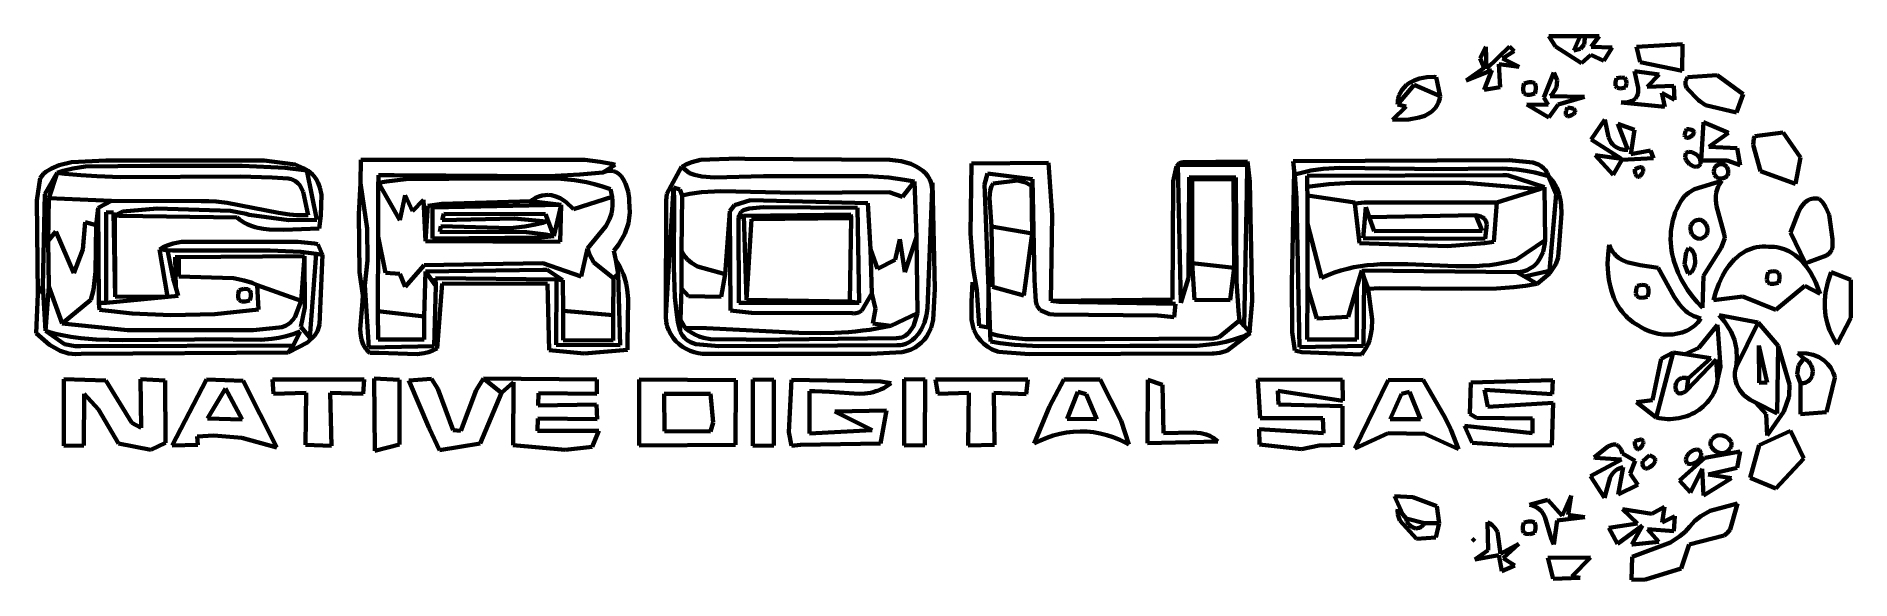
# Model space of a CAD drawing. Header units: millimetres. Extents: x 0.01 to 4, y 0.01 to 1.21.
import ezdxf

# ---------------------------------------------------------------- set-up
doc = ezdxf.new("R2010")
doc.units = ezdxf.units.MM
for name, color, linetype, lineweight in [('color#019cd8ff', 7, 'CONTINUOUS', 100), ('color#029fdfff', 7, 'CONTINUOUS', 100), ('color#02a4e4ff', 7, 'CONTINUOUS', 100), ('color#03a0e1ff', 7, 'CONTINUOUS', 100), ('color#058cceff', 7, 'CONTINUOUS', 100), ('color#05a5eaff', 7, 'CONTINUOUS', 100), ('color#05a6e7ff', 7, 'CONTINUOUS', 100), ('color#068cceff', 7, 'CONTINUOUS', 100), ('color#0888ccff', 7, 'CONTINUOUS', 100), ('color#0893d2ff', 7, 'CONTINUOUS', 100), ('color#08aae6ff', 7, 'CONTINUOUS', 100), ('color#0980c5ff', 7, 'CONTINUOUS', 100), ('color#0984c3ff', 7, 'CONTINUOUS', 100), ('color#0a83c3ff', 7, 'CONTINUOUS', 100), ('color#12b1f7ff', 7, 'CONTINUOUS', 100), ('color#14b2f4ff', 7, 'CONTINUOUS', 100), ('color#14b5eeff', 7, 'CONTINUOUS', 100), ('color#1b68acff', 7, 'CONTINUOUS', 100), ('color#1b6cb2ff', 7, 'CONTINUOUS', 100), ('color#1e67c0ff', 7, 'CONTINUOUS', 100), ('color#2465a9ff', 7, 'CONTINUOUS', 100), ('color#26b5efff', 7, 'CONTINUOUS', 100), ('color#2763a3ff', 7, 'CONTINUOUS', 100), ('color#2764b0ff', 7, 'CONTINUOUS', 100), ('color#2c93bfff', 7, 'CONTINUOUS', 100), ('color#2f61a0ff', 7, 'CONTINUOUS', 100), ('color#31bbdaff', 7, 'CONTINUOUS', 100), ('color#4da9c0ff', 7, 'CONTINUOUS', 100), ('color#53a7b5ff', 7, 'CONTINUOUS', 100), ('color#59617eff', 7, 'CONTINUOUS', 100), ('color#5d5c67ff', 7, 'CONTINUOUS', 100), ('color#5eabc0ff', 7, 'CONTINUOUS', 100), ('color#5f5e75ff', 7, 'CONTINUOUS', 100), ('color#5f768eff', 7, 'CONTINUOUS', 100), ('color#60527bff', 7, 'CONTINUOUS', 100), ('color#629da7ff', 7, 'CONTINUOUS', 100), ('color#62afc1ff', 7, 'CONTINUOUS', 100), ('color#62bad5ff', 7, 'CONTINUOUS', 100), ('color#657d95ff', 7, 'CONTINUOUS', 100), ('color#688ea4ff', 7, 'CONTINUOUS', 100), ('color#6ca3adff', 7, 'CONTINUOUS', 100), ('color#6e6f95ff', 7, 'CONTINUOUS', 100), ('color#726a86ff', 7, 'CONTINUOUS', 100), ('color#777b92ff', 7, 'CONTINUOUS', 100), ('color#7dc0d3ff', 7, 'CONTINUOUS', 100), ('color#7e7c94ff', 7, 'CONTINUOUS', 100), ('color#83849aff', 7, 'CONTINUOUS', 100), ('color#87889dff', 7, 'CONTINUOUS', 100), ('color#88dfeeff', 7, 'CONTINUOUS', 100), ('color#8bcfc7ff', 7, 'CONTINUOUS', 100), ('color#8e3938ff', 7, 'CONTINUOUS', 100), ('color#9294abff', 7, 'CONTINUOUS', 100), ('color#962d30ff', 7, 'CONTINUOUS', 100), ('color#96e9f6ff', 7, 'CONTINUOUS', 100), ('color#977375ff', 7, 'CONTINUOUS', 100), ('color#99e3f5ff', 7, 'CONTINUOUS', 100), ('color#99e7f7ff', 7, 'CONTINUOUS', 100), ('color#9bd3e0ff', 7, 'CONTINUOUS', 100), ('color#9cddebff', 7, 'CONTINUOUS', 100), ('color#9e3132ff', 7, 'CONTINUOUS', 100), ('color#9e7176ff', 7, 'CONTINUOUS', 100), ('color#a0d6e6ff', 7, 'CONTINUOUS', 100), ('color#a23130ff', 7, 'CONTINUOUS', 100), ('color#a33132ff', 7, 'CONTINUOUS', 100), ('color#a36874ff', 7, 'CONTINUOUS', 100), ('color#a56571ff', 7, 'CONTINUOUS', 100), ('color#a7e6f6ff', 7, 'CONTINUOUS', 100), ('color#ab3332ff', 7, 'CONTINUOUS', 100), ('color#b13333ff', 7, 'CONTINUOUS', 100), ('color#b22f37ff', 7, 'CONTINUOUS', 100), ('color#b49f97ff', 7, 'CONTINUOUS', 100), ('color#b4cff0ff', 7, 'CONTINUOUS', 100), ('color#b54545ff', 7, 'CONTINUOUS', 100), ('color#b5d2f4ff', 7, 'CONTINUOUS', 100), ('color#b5e8f1ff', 7, 'CONTINUOUS', 100), ('color#b78f93ff', 7, 'CONTINUOUS', 100), ('color#b83538ff', 7, 'CONTINUOUS', 100), ('color#bdeef6ff', 7, 'CONTINUOUS', 100), ('color#bff8fdff', 7, 'CONTINUOUS', 100), ('color#c0f4fcff', 7, 'CONTINUOUS', 100), ('color#c12e35ff', 7, 'CONTINUOUS', 100), ('color#c23f3aff', 7, 'CONTINUOUS', 100), ('color#c45a5eff', 7, 'CONTINUOUS', 100), ('color#c52f3eff', 7, 'CONTINUOUS', 100), ('color#c5a598ff', 7, 'CONTINUOUS', 100), ('color#c63237ff', 7, 'CONTINUOUS', 100), ('color#cc847cff', 7, 'CONTINUOUS', 100), ('color#cd3239ff', 7, 'CONTINUOUS', 100), ('color#cecdeaff', 7, 'CONTINUOUS', 100), ('color#cf838dff', 7, 'CONTINUOUS', 100), ('color#d03035ff', 7, 'CONTINUOUS', 100), ('color#d4353bff', 7, 'CONTINUOUS', 100), ('color#d62e3dff', 7, 'CONTINUOUS', 100), ('color#de2a38ff', 7, 'CONTINUOUS', 100), ('color#de5a5cff', 7, 'CONTINUOUS', 100), ('color#df9092ff', 7, 'CONTINUOUS', 100), ('color#e28d82ff', 7, 'CONTINUOUS', 100), ('color#e32f35ff', 7, 'CONTINUOUS', 100), ('color#e7d55fff', 7, 'CONTINUOUS', 100), ('color#ec2a31ff', 7, 'CONTINUOUS', 100), ('color#eedf95ff', 7, 'CONTINUOUS', 100), ('color#eee38eff', 7, 'CONTINUOUS', 100), ('color#eee79bff', 7, 'CONTINUOUS', 100), ('color#efe07dff', 7, 'CONTINUOUS', 100), ('color#efe5e7ff', 7, 'CONTINUOUS', 100), ('color#f2e38aff', 7, 'CONTINUOUS', 100), ('color#f2f8f4ff', 7, 'CONTINUOUS', 100), ('color#f3e499ff', 7, 'CONTINUOUS', 100), ('color#f3e993ff', 7, 'CONTINUOUS', 100), ('color#f6e792ff', 7, 'CONTINUOUS', 100), ('color#f8fdffff', 7, 'CONTINUOUS', 100), ('color#fdd9ddff', 7, 'CONTINUOUS', 100)]:
    doc.layers.add(name, color=color, linetype=linetype, lineweight=lineweight)

msp = doc.modelspace()

# ---------------------------------------------------------------- linework, layer by layer
at = {"layer": 'color#019cd8ff'}
for p, q in [((2.1116, 0.7905), (2.2014, 0.7751)), ((2.1138, 0.6577), (2.1116, 0.7905)), ((2.2014, 0.7751), (2.1832, 0.6389)), ((2.1832, 0.6389), (2.1138, 0.6577))]:
    msp.add_line(p, q, dxfattribs=at)
at = {"layer": 'color#029fdfff'}
for p, q in [((0.7644, 0.8756), (0.7652, 0.886)), ((0.7652, 0.886), (0.8119, 0.8039)), ((0.7644, 0.768), (0.7644, 0.8756)), ((0.8119, 0.8039), (0.8239, 0.8593)), ((0.8239, 0.8593), (0.8394, 0.824)), ((0.8394, 0.824), (0.8637, 0.8492)), ((0.8637, 0.8492), (0.8683, 0.7583)), ((1.0994, 0.8462), (1.103, 0.8487)), ((1.1662, 0.8382), (1.0994, 0.8462)), ((1.103, 0.8487), (1.1102, 0.853)), ((1.1102, 0.853), (1.1173, 0.8562)), ((1.1173, 0.8562), (1.1243, 0.8584)), ((1.1243, 0.8584), (1.1313, 0.8595)), ((1.1313, 0.8595), (1.1381, 0.8597)), ((1.1381, 0.8597), (1.1449, 0.8591)), ((1.1449, 0.8591), (1.1548, 0.8565)), ((1.1548, 0.8565), (1.1644, 0.8523)), ((1.1641, 0.7568), (1.1662, 0.8382)), ((1.1644, 0.8523), (1.1766, 0.8443)), ((1.1766, 0.8443), (1.1934, 0.8282)), ((1.1934, 0.8282), (1.2783, 0.8558)), ((1.2783, 0.8558), (1.2793, 0.8461)), ((1.2793, 0.8461), (1.2793, 0.8368)), ((1.2724, 0.8066), (1.2645, 0.7908)), ((1.2766, 0.8191), (1.2724, 0.8066)), ((1.2784, 0.8278), (1.2766, 0.8191)), ((1.2793, 0.8368), (1.2784, 0.8278)), ((0.7802, 0.6888), (0.7644, 0.768)), ((0.8683, 0.7583), (1.1641, 0.7568)), ((1.2645, 0.7908), (1.2242, 0.742)), ((1.2242, 0.742), (1.2105, 0.6808)), ((0.8118, 0.686), (0.7802, 0.6888)), ((0.8239, 0.658), (0.8118, 0.686)), ((0.8653, 0.7053), (0.8239, 0.658)), ((1.1258, 0.7097), (0.8653, 0.7053)), ((1.2105, 0.6808), (1.1258, 0.7097))]:
    msp.add_line(p, q, dxfattribs=at)
at = {"layer": 'color#02a4e4ff'}
for p, q in [((1.9164, 0.8553), (1.9431, 0.8889)), ((1.9431, 0.8889), (1.947, 0.7671)), ((1.4306, 0.7375), (1.432, 0.8588)), ((1.432, 0.8588), (1.449, 0.8623)), ((1.449, 0.8623), (1.4745, 0.8658)), ((1.4745, 0.8658), (1.5172, 0.8682)), ((1.5172, 0.8682), (1.6802, 0.8641)), ((1.5472, 0.8375), (1.5367, 0.8239)), ((1.5827, 0.8482), (1.5472, 0.8375)), ((1.8404, 0.8414), (1.5827, 0.8482)), ((1.6802, 0.8641), (1.8871, 0.8661)), ((1.8459, 0.7406), (1.8404, 0.8414)), ((1.8871, 0.8661), (1.9164, 0.8553)), ((1.5367, 0.8239), (1.5264, 0.6853)), ((1.9105, 0.7625), (1.9001, 0.7174)), ((1.9217, 0.6897), (1.9105, 0.7625)), ((1.947, 0.7671), (1.9217, 0.6897)), ((1.4345, 0.7301), (1.4306, 0.7375)), ((1.4391, 0.7234), (1.4345, 0.7301)), ((1.4443, 0.7176), (1.4391, 0.7234)), ((1.8613, 0.6972), (1.8459, 0.7406)), ((1.453, 0.7102), (1.4443, 0.7176)), ((1.4661, 0.7024), (1.453, 0.7102)), ((1.5264, 0.6853), (1.4661, 0.7024)), ((1.9001, 0.7174), (1.8613, 0.6972))]:
    msp.add_line(p, q, dxfattribs=at)
at = {"layer": 'color#03a0e1ff'}
for p, q in [((2.8061, 0.796), (2.8061, 0.8585)), ((2.8061, 0.8585), (2.91, 0.8433)), ((2.91, 0.8433), (2.9103, 0.8412)), ((2.9103, 0.8412), (2.9204, 0.7536)), ((3.2157, 0.7565), (3.2226, 0.8433)), ((3.2226, 0.8433), (3.3165, 0.8723)), ((3.3165, 0.8723), (3.327, 0.8767)), ((3.327, 0.8767), (3.3286, 0.7605)), ((2.8374, 0.6773), (2.8061, 0.796)), ((3.3286, 0.7605), (3.2651, 0.7172)), ((2.9204, 0.7536), (3.1143, 0.7471)), ((3.1143, 0.7471), (3.1955, 0.7537)), ((3.1955, 0.7537), (3.2157, 0.7565)), ((2.8513, 0.6836), (2.8374, 0.6773)), ((2.8654, 0.689), (2.8513, 0.6836)), ((2.8796, 0.6936), (2.8654, 0.689)), ((2.8939, 0.6975), (2.8796, 0.6936)), ((2.9084, 0.7006), (2.8939, 0.6975)), ((2.9229, 0.7031), (2.9084, 0.7006)), ((2.9375, 0.705), (2.9229, 0.7031)), ((2.9522, 0.7064), (2.9375, 0.705)), ((2.967, 0.7073), (2.9522, 0.7064)), ((2.9819, 0.7078), (2.967, 0.7073)), ((2.9968, 0.7079), (2.9819, 0.7078)), ((3.0267, 0.7073), (2.9968, 0.7079)), ((3.1321, 0.7029), (3.0267, 0.7073)), ((3.1621, 0.7029), (3.1321, 0.7029)), ((3.177, 0.7034), (3.1621, 0.7029)), ((3.1919, 0.7043), (3.177, 0.7034)), ((3.2067, 0.7057), (3.1919, 0.7043)), ((3.2214, 0.7076), (3.2067, 0.7057)), ((3.2361, 0.7102), (3.2214, 0.7076)), ((3.2507, 0.7133), (3.2361, 0.7102)), ((3.2651, 0.7172), (3.2507, 0.7133))]:
    msp.add_line(p, q, dxfattribs=at)
at = {"layer": 'color#058cceff'}
for p, q in [((1.4304, 0.6541), (1.4306, 0.7375)), ((1.4306, 0.7375), (1.4345, 0.7301)), ((1.4345, 0.7301), (1.4391, 0.7234)), ((1.4391, 0.7234), (1.4443, 0.7176)), ((1.4443, 0.7176), (1.453, 0.7102)), ((1.453, 0.7102), (1.4661, 0.7024)), ((1.4661, 0.7024), (1.5264, 0.6853)), ((1.5264, 0.6853), (1.5178, 0.6356)), ((1.4465, 0.6374), (1.4304, 0.6541)), ((1.5178, 0.6356), (1.4465, 0.6374))]:
    msp.add_line(p, q, dxfattribs=at)
at = {"layer": 'color#05a5eaff'}
for p, q in [((0.039, 0.7587), (0.0408, 0.8524)), ((0.0408, 0.8524), (0.1785, 0.8467)), ((0.1785, 0.8467), (0.1488, 0.8312)), ((0.1202, 0.7998), (0.1156, 0.7399)), ((0.1446, 0.7931), (0.1202, 0.7998)), ((0.1488, 0.8312), (0.1446, 0.7931)), ((0.0556, 0.7797), (0.039, 0.7587)), ((0.0952, 0.6877), (0.0556, 0.7797)), ((0.1156, 0.7399), (0.0952, 0.6877))]:
    msp.add_line(p, q, dxfattribs=at)
at = {"layer": 'color#05a6e7ff'}
for p, q in [((2.5528, 0.8942), (2.6434, 0.8936)), ((2.5531, 0.7094), (2.5528, 0.8942)), ((2.6434, 0.8936), (2.6452, 0.6995)), ((2.6452, 0.6995), (2.5531, 0.7094))]:
    msp.add_line(p, q, dxfattribs=at)
at = {"layer": 'color#068cceff'}
for p, q in [((2.5531, 0.7094), (2.6452, 0.6995)), ((2.5581, 0.629), (2.5531, 0.7094)), ((2.6452, 0.6995), (2.6361, 0.6284)), ((2.6361, 0.6284), (2.5581, 0.629))]:
    msp.add_line(p, q, dxfattribs=at)
at = {"layer": 'color#0888ccff'}
for p, q in [((0.1156, 0.7399), (0.1202, 0.7998)), ((0.1202, 0.7998), (0.1446, 0.7931)), ((0.039, 0.7587), (0.0556, 0.7797)), ((0.0404, 0.6583), (0.039, 0.7587)), ((0.0556, 0.7797), (0.0952, 0.6877)), ((0.1446, 0.7931), (0.1434, 0.6907)), ((0.0952, 0.6877), (0.1156, 0.7399)), ((0.1434, 0.6907), (0.1385, 0.6514)), ((0.0696, 0.5769), (0.0404, 0.6583)), ((0.1385, 0.6514), (0.1325, 0.6294)), ((0.1325, 0.6294), (0.0696, 0.5769))]:
    msp.add_line(p, q, dxfattribs=at)
at = {"layer": 'color#0893d2ff'}
for p, q in [((0.3261, 0.6803), (0.3263, 0.7232)), ((0.3263, 0.7232), (0.6025, 0.725)), ((0.6025, 0.725), (0.5951, 0.6272)), ((0.4465, 0.6766), (0.3261, 0.6803)), ((0.4699, 0.6718), (0.4465, 0.6766)), ((0.4871, 0.6662), (0.4699, 0.6718)), ((0.4983, 0.6614), (0.4871, 0.6662)), ((0.5951, 0.6272), (0.4983, 0.6614))]:
    msp.add_line(p, q, dxfattribs=at)
at = {"layer": 'color#08aae6ff'}
for p, q in [((2.1093, 0.8696), (2.1123, 0.8788)), ((2.1123, 0.8788), (2.1154, 0.8847)), ((2.1154, 0.8847), (2.1694, 0.8915)), ((2.1694, 0.8915), (2.1868, 0.8872)), ((2.1868, 0.8872), (2.1973, 0.8815)), ((2.1973, 0.8815), (2.1998, 0.8797)), ((2.1998, 0.8797), (2.2014, 0.7751)), ((2.1076, 0.8536), (2.1093, 0.8696)), ((2.1116, 0.7905), (2.1076, 0.8536)), ((2.2014, 0.7751), (2.1116, 0.7905))]:
    msp.add_line(p, q, dxfattribs=at)
at = {"layer": 'color#0980c5ff'}
for p, q in [((2.8061, 0.796), (2.8374, 0.6773)), ((2.8061, 0.6575), (2.8061, 0.796)), ((3.2651, 0.7172), (3.3286, 0.7605)), ((3.3286, 0.7605), (3.3279, 0.7529)), ((3.3184, 0.722), (3.3108, 0.7107)), ((3.3239, 0.735), (3.3184, 0.722)), ((3.3279, 0.7529), (3.3239, 0.735)), ((2.8374, 0.6773), (2.8513, 0.6836)), ((2.8513, 0.6836), (2.8654, 0.689)), ((2.8654, 0.689), (2.8796, 0.6936)), ((2.8796, 0.6936), (2.8939, 0.6975)), ((2.8939, 0.6975), (2.9084, 0.7006)), ((2.9084, 0.7006), (2.9229, 0.7031)), ((2.9254, 0.6938), (2.9151, 0.6573)), ((2.9229, 0.7031), (2.9375, 0.705)), ((3.2666, 0.6898), (2.9254, 0.6938)), ((2.9375, 0.705), (2.9522, 0.7064)), ((2.9522, 0.7064), (2.967, 0.7073)), ((2.967, 0.7073), (2.9819, 0.7078)), ((2.9819, 0.7078), (2.9968, 0.7079)), ((2.9968, 0.7079), (3.0267, 0.7073)), ((3.0267, 0.7073), (3.1321, 0.7029)), ((3.1321, 0.7029), (3.1621, 0.7029)), ((3.1621, 0.7029), (3.177, 0.7034)), ((3.177, 0.7034), (3.1919, 0.7043)), ((3.1919, 0.7043), (3.2067, 0.7057)), ((3.2067, 0.7057), (3.2214, 0.7076)), ((3.2214, 0.7076), (3.2361, 0.7102)), ((3.2361, 0.7102), (3.2507, 0.7133)), ((3.2507, 0.7133), (3.2651, 0.7172)), ((3.2746, 0.6906), (3.2666, 0.6898)), ((3.2821, 0.6922), (3.2746, 0.6906)), ((3.2889, 0.6946), (3.2821, 0.6922)), ((3.2952, 0.6977), (3.2889, 0.6946)), ((3.3036, 0.7035), (3.2952, 0.6977)), ((3.3108, 0.7107), (3.3036, 0.7035)), ((2.8272, 0.5879), (2.8061, 0.6575)), ((2.9151, 0.6573), (2.8959, 0.5917)), ((2.8959, 0.5917), (2.8272, 0.5879))]:
    msp.add_line(p, q, dxfattribs=at)
at = {"layer": 'color#0984c3ff'}
for p, q in [((1.9001, 0.7174), (1.9105, 0.7625)), ((1.9105, 0.7625), (1.9217, 0.6897)), ((1.9217, 0.6897), (1.947, 0.7671)), ((1.947, 0.7671), (1.949, 0.5999)), ((1.849, 0.6431), (1.8459, 0.7406)), ((1.8459, 0.7406), (1.8613, 0.6972)), ((1.8613, 0.6972), (1.9001, 0.7174)), ((1.857, 0.6096), (1.849, 0.6431)), ((1.8511, 0.5775), (1.857, 0.6096)), ((1.949, 0.5999), (1.8904, 0.5723)), ((1.8904, 0.5723), (1.8511, 0.5775))]:
    msp.add_line(p, q, dxfattribs=at)
at = {"layer": 'color#0a83c3ff'}
for p, q in [((0.7637, 0.6041), (0.7644, 0.768)), ((0.7644, 0.768), (0.7802, 0.6888)), ((1.2105, 0.6808), (1.2242, 0.742)), ((1.2242, 0.742), (1.2278, 0.7299)), ((1.2278, 0.7299), (1.2384, 0.7114)), ((0.7802, 0.6888), (0.8118, 0.686)), ((0.8118, 0.686), (0.8239, 0.658)), ((0.8239, 0.658), (0.8653, 0.7053)), ((0.8653, 0.7053), (1.1258, 0.7097)), ((0.8682, 0.6914), (0.8654, 0.5925)), ((1.1264, 0.6952), (0.8682, 0.6914)), ((1.1258, 0.7097), (1.2105, 0.6808)), ((1.1358, 0.6953), (1.1264, 0.6952)), ((1.1701, 0.6723), (1.1358, 0.6953)), ((1.2384, 0.7114), (1.281, 0.6767)), ((1.171, 0.6049), (1.1701, 0.6723)), ((1.281, 0.6767), (1.2805, 0.5956)), ((0.8654, 0.5925), (0.7637, 0.6041)), ((1.2805, 0.5956), (1.171, 0.6049))]:
    msp.add_line(p, q, dxfattribs=at)
at = {"layer": 'color#12b1f7ff'}
for p, q in [((0.7652, 0.886), (0.7822, 0.8893)), ((0.8119, 0.8039), (0.7652, 0.886)), ((0.7822, 0.8893), (0.8248, 0.8947)), ((0.8248, 0.8947), (1.0137, 0.896)), ((1.0137, 0.896), (1.1593, 0.8956)), ((1.1593, 0.8956), (1.1954, 0.8922)), ((1.1954, 0.8922), (1.2222, 0.8877)), ((1.2222, 0.8877), (1.2399, 0.8836)), ((1.2399, 0.8836), (1.2573, 0.8784)), ((1.2573, 0.8784), (1.2746, 0.8721)), ((0.8239, 0.8593), (0.8119, 0.8039)), ((0.8394, 0.824), (0.8239, 0.8593)), ((0.8637, 0.8492), (0.8394, 0.824)), ((0.8683, 0.7583), (0.8637, 0.8492)), ((0.9043, 0.8399), (0.8734, 0.8354)), ((1.0994, 0.8462), (0.9043, 0.8399)), ((1.103, 0.8487), (1.0994, 0.8462)), ((1.1102, 0.853), (1.103, 0.8487)), ((1.1173, 0.8562), (1.1102, 0.853)), ((1.1243, 0.8584), (1.1173, 0.8562)), ((1.1313, 0.8595), (1.1243, 0.8584)), ((1.1381, 0.8597), (1.1313, 0.8595)), ((1.1449, 0.8591), (1.1381, 0.8597)), ((1.1548, 0.8565), (1.1449, 0.8591)), ((1.1644, 0.8523), (1.1548, 0.8565)), ((1.1766, 0.8443), (1.1644, 0.8523)), ((1.1934, 0.8282), (1.1766, 0.8443)), ((1.2783, 0.8558), (1.1934, 0.8282)), ((1.2746, 0.8721), (1.2783, 0.8558)), ((0.8734, 0.8354), (0.8683, 0.7583))]:
    msp.add_line(p, q, dxfattribs=at)
at = {"layer": 'color#14b2f4ff'}
for p, q in [((2.8057, 0.8775), (2.8176, 0.8793)), ((2.8061, 0.8585), (2.8057, 0.8775)), ((2.8176, 0.8793), (2.8534, 0.8833)), ((2.8534, 0.8833), (2.9013, 0.8864)), ((2.9013, 0.8864), (3.1533, 0.8861)), ((3.1533, 0.8861), (3.3165, 0.8723)), ((2.91, 0.8433), (2.8061, 0.8585)), ((2.9103, 0.8412), (2.91, 0.8433)), ((2.9318, 0.8432), (2.9103, 0.8412)), ((3.2226, 0.8433), (2.9318, 0.8432)), ((3.3165, 0.8723), (3.2226, 0.8433))]:
    msp.add_line(p, q, dxfattribs=at)
at = {"layer": 'color#14b5eeff'}
for p, q in [((0.0408, 0.8524), (0.0586, 0.9083)), ((0.0586, 0.9083), (0.076, 0.9063)), ((0.076, 0.9063), (0.1109, 0.9031)), ((0.1109, 0.9031), (0.1458, 0.9009)), ((0.1458, 0.9009), (0.1983, 0.8991)), ((0.1983, 0.8991), (0.4612, 0.9005)), ((0.4612, 0.9005), (0.5312, 0.8983)), ((0.5312, 0.8983), (0.5661, 0.8959)), ((0.5661, 0.8959), (0.57, 0.8953)), ((0.57, 0.8953), (0.5736, 0.8943)), ((0.5736, 0.8943), (0.5769, 0.8931)), ((0.5769, 0.8931), (0.5799, 0.8916)), ((0.5799, 0.8916), (0.5828, 0.8899)), ((0.5828, 0.8899), (0.5877, 0.8858)), ((0.5877, 0.8858), (0.5919, 0.881)), ((0.5919, 0.881), (0.5953, 0.8754)), ((0.1785, 0.8467), (0.0408, 0.8524)), ((0.3754, 0.8459), (0.1785, 0.8467)), ((0.3919, 0.8462), (0.3754, 0.8459)), ((0.4083, 0.8454), (0.3919, 0.8462)), ((0.4326, 0.8425), (0.4083, 0.8454)), ((0.545, 0.82), (0.4326, 0.8425)), ((0.5953, 0.8754), (0.5993, 0.8662)), ((0.5993, 0.8662), (0.6103, 0.8155)), ((0.5693, 0.8167), (0.545, 0.82)), ((0.5856, 0.8155), (0.5693, 0.8167)), ((0.6021, 0.8152), (0.5856, 0.8155)), ((0.6103, 0.8155), (0.6021, 0.8152))]:
    msp.add_line(p, q, dxfattribs=at)
at = {"layer": 'color#1b68acff'}
for p, q in [((2.5109, 0.8903), (2.5185, 0.9231)), ((2.5185, 0.9231), (2.5246, 0.9292)), ((2.6734, 0.9252), (2.5216, 0.9258)), ((2.5216, 0.9258), (2.5281, 0.6228)), ((2.5246, 0.9292), (2.5295, 0.9313)), ((2.5295, 0.9313), (2.5334, 0.9319)), ((2.5334, 0.9319), (2.5356, 0.9319)), ((2.5356, 0.9319), (2.6742, 0.9335)), ((2.6727, 0.8664), (2.6734, 0.9252)), ((2.6742, 0.9335), (2.6799, 0.8886)), ((2.0968, 0.8826), (2.1033, 0.9067)), ((2.1052, 0.6546), (2.0968, 0.8826)), ((2.1033, 0.9067), (2.2023, 0.894)), ((2.1123, 0.8788), (2.1093, 0.8696)), ((2.1154, 0.8847), (2.1123, 0.8788)), ((2.1694, 0.8915), (2.1154, 0.8847)), ((2.1868, 0.8872), (2.1694, 0.8915)), ((2.1973, 0.8815), (2.1868, 0.8872)), ((2.1998, 0.8797), (2.1973, 0.8815)), ((2.2014, 0.7751), (2.1998, 0.8797)), ((2.2023, 0.894), (2.2062, 0.6722)), ((2.5094, 0.6302), (2.5109, 0.8903)), ((2.5448, 0.6777), (2.5462, 0.8984)), ((2.5462, 0.8984), (2.6486, 0.8981)), ((2.5528, 0.8942), (2.5531, 0.7094)), ((2.6434, 0.8936), (2.5528, 0.8942)), ((2.6452, 0.6995), (2.6434, 0.8936)), ((2.6486, 0.8981), (2.6505, 0.6701)), ((2.6799, 0.8886), (2.6727, 0.8664)), ((2.1093, 0.8696), (2.1076, 0.8536)), ((2.1076, 0.8536), (2.1116, 0.7905)), ((2.1116, 0.7905), (2.1138, 0.6577)), ((2.1832, 0.6389), (2.2014, 0.7751)), ((2.5531, 0.7094), (2.5581, 0.629)), ((2.6361, 0.6284), (2.6452, 0.6995)), ((2.1087, 0.5552), (2.1052, 0.6546)), ((2.1138, 0.6577), (2.1832, 0.6389)), ((2.2062, 0.6722), (2.2095, 0.6262)), ((2.5281, 0.6228), (2.5448, 0.6777)), ((2.6505, 0.6701), (2.6544, 0.6052)), ((2.2095, 0.6262), (2.2115, 0.6166)), ((2.2115, 0.6166), (2.2191, 0.6063)), ((2.2191, 0.6063), (2.2396, 0.5975)), ((2.2422, 0.6267), (2.5094, 0.6302)), ((2.261, 0.6246), (2.2422, 0.6267)), ((2.5163, 0.6206), (2.261, 0.6246)), ((2.5136, 0.5912), (2.5163, 0.6206)), ((2.5581, 0.629), (2.6361, 0.6284)), ((2.6544, 0.6052), (2.6569, 0.5837)), ((2.2396, 0.5975), (2.2491, 0.5972)), ((2.2491, 0.5972), (2.4772, 0.5947)), ((2.4772, 0.5947), (2.5136, 0.5912)), ((2.6569, 0.5837), (2.6122, 0.5474)), ((2.1258, 0.5511), (2.1087, 0.5552)), ((2.1515, 0.5465), (2.1258, 0.5511)), ((2.1862, 0.543), (2.1515, 0.5465)), ((2.3608, 0.5428), (2.1862, 0.543)), ((2.5975, 0.5439), (2.3608, 0.5428)), ((2.6001, 0.5441), (2.5975, 0.5439)), ((2.6122, 0.5474), (2.6001, 0.5441))]:
    msp.add_line(p, q, dxfattribs=at)
at = {"layer": 'color#1b6cb2ff'}
for p, q in [((1.5264, 0.6853), (1.5367, 0.8239)), ((1.5367, 0.8239), (1.5387, 0.6057)), ((1.5178, 0.6356), (1.5264, 0.6853)), ((1.4283, 0.5851), (1.4304, 0.6541)), ((1.4304, 0.6541), (1.4465, 0.6374)), ((1.8272, 0.6059), (1.849, 0.6431)), ((1.849, 0.6431), (1.857, 0.6096)), ((1.4465, 0.6374), (1.5178, 0.6356)), ((1.5387, 0.6057), (1.5845, 0.6005)), ((1.5845, 0.6005), (1.8059, 0.5996)), ((1.8059, 0.5996), (1.8086, 0.5994)), ((1.8086, 0.5994), (1.8136, 0.5996)), ((1.8136, 0.5996), (1.8201, 0.6013)), ((1.8201, 0.6013), (1.8272, 0.6059)), ((1.857, 0.6096), (1.8511, 0.5775)), ((1.4387, 0.5677), (1.4283, 0.5851)), ((1.4854, 0.5669), (1.4387, 0.5677)), ((1.6889, 0.5564), (1.4854, 0.5669)), ((1.798, 0.5584), (1.7669, 0.5566)), ((1.8134, 0.5598), (1.798, 0.5584)), ((1.8289, 0.5615), (1.8134, 0.5598)), ((1.8443, 0.5636), (1.8289, 0.5615)), ((1.8597, 0.5661), (1.8443, 0.5636)), ((1.8511, 0.5775), (1.8904, 0.5723)), ((1.8751, 0.569), (1.8597, 0.5661)), ((1.8904, 0.5723), (1.8751, 0.569)), ((1.7357, 0.5558), (1.6889, 0.5564)), ((1.7669, 0.5566), (1.7357, 0.5558))]:
    msp.add_line(p, q, dxfattribs=at)
at = {"layer": 'color#1e67c0ff'}
for p, q in [((0.1446, 0.7931), (0.1488, 0.8312)), ((0.1488, 0.8312), (0.1503, 0.6226)), ((0.1434, 0.6907), (0.1446, 0.7931)), ((0.1385, 0.6514), (0.1434, 0.6907)), ((0.1325, 0.6294), (0.1385, 0.6514)), ((0.5016, 0.6076), (0.4983, 0.6614)), ((0.4983, 0.6614), (0.5951, 0.6272)), ((0.0696, 0.5769), (0.1325, 0.6294)), ((0.1503, 0.6226), (0.1519, 0.6073)), ((0.1519, 0.6073), (0.2238, 0.599)), ((0.2238, 0.599), (0.3085, 0.5952)), ((0.4054, 0.598), (0.5016, 0.6076)), ((0.5951, 0.6272), (0.5808, 0.5903)), ((0.2131, 0.5622), (0.0696, 0.5769)), ((0.4892, 0.5625), (0.2131, 0.5622)), ((0.3085, 0.5952), (0.4054, 0.598)), ((0.5464, 0.5681), (0.4892, 0.5625)), ((0.5523, 0.5692), (0.5464, 0.5681)), ((0.5605, 0.5721), (0.5523, 0.5692)), ((0.5698, 0.578), (0.5605, 0.5721)), ((0.5808, 0.5903), (0.5698, 0.578))]:
    msp.add_line(p, q, dxfattribs=at)
at = {"layer": 'color#2465a9ff'}
for p, q in [((0.7637, 0.6041), (0.8654, 0.5925)), ((0.7639, 0.5417), (0.7637, 0.6041)), ((0.8654, 0.5925), (0.8654, 0.5418)), ((0.8654, 0.5418), (0.7639, 0.5417))]:
    msp.add_line(p, q, dxfattribs=at)
at = {"layer": 'color#26b5efff'}
for p, q in [((1.3983, 0.8618), (1.431, 0.9214)), ((1.431, 0.9214), (1.4401, 0.914)), ((1.4401, 0.914), (1.4485, 0.9072)), ((1.4485, 0.9072), (1.4593, 0.9037)), ((1.4593, 0.9037), (1.4757, 0.9001)), ((1.4757, 0.9001), (1.5035, 0.8977)), ((1.5035, 0.8977), (1.6112, 0.9012)), ((1.6112, 0.9012), (1.6227, 0.901)), ((1.6227, 0.901), (1.8407, 0.9013)), ((1.8407, 0.9013), (1.8864, 0.8978)), ((1.8864, 0.8978), (1.9205, 0.8931)), ((1.9431, 0.8889), (1.9164, 0.8553)), ((1.9205, 0.8931), (1.9431, 0.8889)), ((1.4132, 0.876), (1.3966, 0.5939)), ((1.3966, 0.5939), (1.3968, 0.8475)), ((1.3968, 0.8475), (1.3983, 0.8618)), ((1.4269, 0.8716), (1.4132, 0.876)), ((1.432, 0.8588), (1.4269, 0.8716)), ((1.449, 0.8623), (1.432, 0.8588)), ((1.4745, 0.8658), (1.449, 0.8623)), ((1.5172, 0.8682), (1.4745, 0.8658)), ((1.6802, 0.8641), (1.5172, 0.8682)), ((1.8871, 0.8661), (1.6802, 0.8641)), ((1.9164, 0.8553), (1.8871, 0.8661))]:
    msp.add_line(p, q, dxfattribs=at)
at = {"layer": 'color#2763a3ff'}
for p, q in [((2.7719, 0.6663), (2.7773, 0.9126)), ((2.7773, 0.9126), (2.7783, 0.9045)), ((2.7783, 0.9045), (2.7825, 0.8523)), ((3.3359, 0.9009), (3.3402, 0.8964)), ((3.353, 0.8615), (3.3359, 0.9009)), ((3.3402, 0.8964), (3.3441, 0.8917)), ((3.3441, 0.8917), (3.3476, 0.8869)), ((3.3476, 0.8869), (3.3506, 0.8818)), ((3.3506, 0.8818), (3.3533, 0.8767)), ((2.7825, 0.8523), (2.789, 0.5251)), ((3.338, 0.6928), (3.353, 0.8615)), ((3.3533, 0.8767), (3.3557, 0.8714)), ((3.3557, 0.8714), (3.3577, 0.8659)), ((3.3577, 0.8659), (3.3594, 0.8604)), ((3.3594, 0.8604), (3.362, 0.849)), ((3.362, 0.849), (3.3635, 0.8372)), ((1.556, 0.8094), (1.5678, 0.8136)), ((1.557, 0.6226), (1.556, 0.8094)), ((1.5678, 0.8136), (1.5735, 0.6294)), ((3.3643, 0.8191), (3.3584, 0.7403)), ((3.3635, 0.8372), (3.3643, 0.8191)), ((0.5951, 0.6272), (0.6025, 0.725)), ((0.6025, 0.725), (0.603, 0.6122)), ((0.614, 0.5467), (0.6277, 0.7305)), ((0.6277, 0.7305), (0.6418, 0.7279)), ((0.6418, 0.7279), (0.6352, 0.575)), ((3.357, 0.7221), (3.3523, 0.7078)), ((3.3581, 0.7346), (3.357, 0.7221)), ((3.3584, 0.7403), (3.3581, 0.7346)), ((1.2918, 0.6858), (1.2864, 0.716)), ((1.2864, 0.716), (1.2905, 0.71)), ((1.2905, 0.71), (1.2943, 0.7039)), ((1.2958, 0.5299), (1.2918, 0.6858)), ((1.2943, 0.7039), (1.2976, 0.6977)), ((1.2976, 0.6977), (1.3006, 0.6914)), ((1.3006, 0.6914), (1.3032, 0.6851)), ((1.3032, 0.6851), (1.3054, 0.6786)), ((1.3054, 0.6786), (1.3091, 0.6654)), ((3.2834, 0.6802), (3.338, 0.6928)), ((3.3107, 0.6645), (3.2834, 0.6802)), ((3.3387, 0.6881), (3.3107, 0.6645)), ((3.3523, 0.7078), (3.3387, 0.6881)), ((0.0332, 0.5609), (0.0404, 0.6583)), ((0.0404, 0.6583), (0.0696, 0.5769)), ((0.7299, 0.6262), (0.7306, 0.6391)), ((0.7306, 0.6391), (0.735, 0.6617)), ((0.735, 0.6617), (0.7438, 0.5241)), ((0.887, 0.5271), (0.8912, 0.6597)), ((0.8912, 0.6597), (0.89, 0.6769)), ((0.89, 0.6769), (1.156, 0.6735)), ((0.905, 0.6648), (0.8936, 0.522)), ((1.1366, 0.6643), (0.905, 0.6648)), ((1.1402, 0.5183), (1.1366, 0.6643)), ((1.156, 0.6735), (1.155, 0.5302)), ((1.3091, 0.6654), (1.3116, 0.6519)), ((1.3116, 0.6519), (1.3137, 0.6313)), ((2.7724, 0.5581), (2.7719, 0.6663)), ((2.9295, 0.5283), (2.9311, 0.6767)), ((2.9311, 0.6767), (2.9394, 0.6537)), ((2.9394, 0.6537), (2.9482, 0.5863)), ((0.5808, 0.5903), (0.5951, 0.6272)), ((0.603, 0.6122), (0.5943, 0.57)), ((0.7247, 0.5642), (0.7299, 0.6262)), ((1.1707, 0.5403), (1.171, 0.6049)), ((1.171, 0.6049), (1.2805, 0.5956)), ((1.3137, 0.6313), (1.3118, 0.533)), ((1.8214, 0.6228), (1.557, 0.6226)), ((1.5735, 0.6294), (1.801, 0.6253)), ((1.801, 0.6253), (1.8214, 0.6228)), ((0.0442, 0.5576), (0.0332, 0.5609)), ((0.0696, 0.5769), (0.2131, 0.5622)), ((0.2131, 0.5622), (0.4892, 0.5625)), ((0.4892, 0.5625), (0.5464, 0.5681)), ((0.5464, 0.5681), (0.5523, 0.5692)), ((0.5523, 0.5692), (0.5605, 0.5721)), ((0.5605, 0.5721), (0.5698, 0.578)), ((0.5698, 0.578), (0.5808, 0.5903)), ((0.5798, 0.5324), (0.5925, 0.5596)), ((0.5925, 0.5596), (0.5849, 0.5565)), ((0.5943, 0.57), (0.614, 0.5467)), ((0.6307, 0.5605), (0.6242, 0.55)), ((0.6341, 0.5696), (0.6307, 0.5605)), ((0.6352, 0.575), (0.6341, 0.5696)), ((0.7258, 0.5504), (0.7247, 0.5642)), ((1.2805, 0.5956), (1.2804, 0.5401)), ((2.9475, 0.5652), (2.9451, 0.5498)), ((2.9482, 0.5863), (2.9475, 0.5652)), ((0.0552, 0.5547), (0.0442, 0.5576)), ((0.0663, 0.5521), (0.0552, 0.5547)), ((0.0886, 0.5478), (0.0663, 0.5521)), ((0.1109, 0.5448), (0.0886, 0.5478)), ((0.1447, 0.5419), (0.1109, 0.5448)), ((0.2014, 0.5406), (0.1447, 0.5419)), ((0.3606, 0.5417), (0.2014, 0.5406)), ((0.3846, 0.5425), (0.3606, 0.5417)), ((0.5063, 0.5411), (0.3846, 0.5425)), ((0.5303, 0.5432), (0.5063, 0.5411)), ((0.5461, 0.5457), (0.5303, 0.5432)), ((0.5618, 0.5491), (0.5461, 0.5457)), ((0.5773, 0.5537), (0.5618, 0.5491)), ((0.6086, 0.5351), (0.5668, 0.5136)), ((0.5668, 0.5136), (0.5775, 0.529)), ((0.5849, 0.5565), (0.5773, 0.5537)), ((0.5775, 0.529), (0.5798, 0.5324)), ((0.6242, 0.55), (0.6086, 0.5351)), ((0.7275, 0.5417), (0.7258, 0.5504)), ((0.7302, 0.5335), (0.7275, 0.5417)), ((0.7319, 0.5296), (0.7302, 0.5335)), ((0.734, 0.5259), (0.7319, 0.5296)), ((0.7364, 0.5223), (0.734, 0.5259)), ((0.7391, 0.519), (0.7364, 0.5223)), ((0.7421, 0.5159), (0.7391, 0.519)), ((0.7438, 0.5241), (0.887, 0.5271)), ((0.8936, 0.522), (0.8845, 0.5175)), ((1.155, 0.5302), (1.2958, 0.5299)), ((1.2804, 0.5401), (1.1707, 0.5403)), ((1.312, 0.5193), (1.2172, 0.511)), ((1.3118, 0.533), (1.312, 0.5193)), ((2.7787, 0.5175), (2.7724, 0.5581)), ((2.789, 0.5251), (2.9295, 0.5283)), ((2.934, 0.5214), (2.9312, 0.5171)), ((2.9388, 0.5305), (2.934, 0.5214)), ((2.9424, 0.5399), (2.9388, 0.5305)), ((2.9451, 0.5498), (2.9424, 0.5399)), ((0.7456, 0.5129), (0.7421, 0.5159)), ((0.7659, 0.5127), (0.7456, 0.5129)), ((0.8501, 0.5096), (0.7659, 0.5127)), ((0.8652, 0.5118), (0.8501, 0.5096)), ((0.875, 0.5142), (0.8652, 0.5118)), ((0.8845, 0.5175), (0.875, 0.5142)), ((1.2172, 0.511), (1.1402, 0.5183)), ((2.7936, 0.5145), (2.7787, 0.5175)), ((2.9247, 0.5089), (2.7936, 0.5145)), ((2.9281, 0.5129), (2.9247, 0.5089)), ((2.9312, 0.5171), (2.9281, 0.5129)), ((3.6928, 0.3186), (3.6938, 0.3206)), ((3.6938, 0.3206), (3.6951, 0.3227)), ((3.6951, 0.3227), (3.6968, 0.3247)), ((3.6968, 0.3247), (3.6989, 0.3266)), ((3.6989, 0.3266), (3.7028, 0.3295)), ((3.7028, 0.3295), (3.7071, 0.3312)), ((3.7071, 0.3312), (3.7116, 0.3319)), ((3.7116, 0.3319), (3.7185, 0.3313)), ((3.7185, 0.3313), (3.7251, 0.329)), ((3.7251, 0.329), (3.7308, 0.3253)), ((3.7308, 0.3253), (3.7352, 0.3204)), ((3.7352, 0.3204), (3.7371, 0.3168)), ((3.692, 0.3123), (3.6922, 0.3165)), ((3.6929, 0.3082), (3.692, 0.3123)), ((3.6922, 0.3165), (3.6928, 0.3186)), ((3.6948, 0.3043), (3.6929, 0.3082)), ((3.6992, 0.2992), (3.6948, 0.3043)), ((3.705, 0.2952), (3.6992, 0.2992)), ((3.7116, 0.2927), (3.705, 0.2952)), ((3.7161, 0.2921), (3.7116, 0.2927)), ((3.7207, 0.2925), (3.7161, 0.2921)), ((3.7251, 0.294), (3.7207, 0.2925)), ((3.7272, 0.2951), (3.7251, 0.294)), ((3.7292, 0.2966), (3.7272, 0.2951)), ((3.731, 0.2984), (3.7292, 0.2966)), ((3.7331, 0.3005), (3.731, 0.2984)), ((3.7348, 0.3025), (3.7331, 0.3005)), ((3.7361, 0.3046), (3.7348, 0.3025)), ((3.7371, 0.3067), (3.7361, 0.3046)), ((3.7371, 0.3168), (3.738, 0.3128)), ((3.7377, 0.3087), (3.7371, 0.3067)), ((3.738, 0.3128), (3.7377, 0.3087))]:
    msp.add_line(p, q, dxfattribs=at)
at = {"layer": 'color#2764b0ff'}
for p, q in [((2.8055, 0.5417), (2.8061, 0.6575)), ((2.8061, 0.6575), (2.8272, 0.5879)), ((2.8959, 0.5917), (2.9151, 0.6573)), ((2.9151, 0.6573), (2.9144, 0.5419)), ((2.8272, 0.5879), (2.8959, 0.5917)), ((2.9144, 0.5419), (2.8055, 0.5417))]:
    msp.add_line(p, q, dxfattribs=at)
at = {"layer": 'color#2c93bfff'}
for p, q in [((2.6727, 0.8664), (2.6799, 0.8886)), ((2.6799, 0.8886), (2.6844, 0.6269)), ((2.6672, 0.5718), (2.6727, 0.8664)), ((2.6844, 0.6269), (2.6789, 0.5589)), ((2.6789, 0.5589), (2.6672, 0.5718))]:
    msp.add_line(p, q, dxfattribs=at)
at = {"layer": 'color#2f61a0ff'}
for p, q in [((1.8904, 0.5723), (1.949, 0.5999)), ((1.949, 0.5999), (1.9402, 0.5715)), ((1.4429, 0.5641), (1.4387, 0.5677)), ((1.4387, 0.5677), (1.4854, 0.5669)), ((1.4471, 0.5608), (1.4429, 0.5641)), ((1.4514, 0.5578), (1.4471, 0.5608)), ((1.4854, 0.5669), (1.6889, 0.5564)), ((1.7669, 0.5566), (1.798, 0.5584)), ((1.798, 0.5584), (1.8134, 0.5598)), ((1.8134, 0.5598), (1.8289, 0.5615)), ((1.8289, 0.5615), (1.8443, 0.5636)), ((1.8443, 0.5636), (1.8597, 0.5661)), ((1.8597, 0.5661), (1.8751, 0.569)), ((1.8751, 0.569), (1.8904, 0.5723)), ((1.9402, 0.5715), (1.9299, 0.5562)), ((1.4604, 0.5528), (1.4514, 0.5578)), ((1.4698, 0.5489), (1.4604, 0.5528)), ((1.4794, 0.5459), (1.4698, 0.5489)), ((1.4944, 0.543), (1.4794, 0.5459)), ((1.5726, 0.5419), (1.4944, 0.543)), ((1.5828, 0.5416), (1.5726, 0.5419)), ((1.9033, 0.5449), (1.5828, 0.5416)), ((1.6889, 0.5564), (1.7357, 0.5558)), ((1.7357, 0.5558), (1.7669, 0.5566)), ((1.9093, 0.5454), (1.9033, 0.5449)), ((1.9147, 0.5466), (1.9093, 0.5454)), ((1.9219, 0.5498), (1.9147, 0.5466)), ((1.9299, 0.5562), (1.9219, 0.5498))]:
    msp.add_line(p, q, dxfattribs=at)
at = {"layer": 'color#31bbdaff'}
for p, q in [((2.8053, 0.9017), (3.2358, 0.9032)), ((2.8057, 0.8775), (2.8053, 0.9017)), ((2.8176, 0.8793), (2.8057, 0.8775)), ((2.8534, 0.8833), (2.8176, 0.8793)), ((2.9013, 0.8864), (2.8534, 0.8833)), ((3.1533, 0.8861), (2.9013, 0.8864)), ((3.3165, 0.8723), (3.1533, 0.8861)), ((3.2358, 0.9032), (3.2459, 0.9032)), ((3.2459, 0.9032), (3.327, 0.8767)), ((3.327, 0.8767), (3.3165, 0.8723))]:
    msp.add_line(p, q, dxfattribs=at)
at = {"layer": 'color#4da9c0ff'}
for p, q in [((1.556, 0.8094), (1.5574, 0.8145)), ((1.5678, 0.8136), (1.556, 0.8094)), ((1.5574, 0.8145), (1.5594, 0.8188)), ((1.5594, 0.8188), (1.562, 0.8222)), ((1.562, 0.8222), (1.5669, 0.8261)), ((1.5669, 0.8261), (1.5791, 0.8302)), ((1.8026, 0.817), (1.5678, 0.8136)), ((1.5791, 0.8302), (1.6112, 0.8325)), ((1.6112, 0.8325), (1.8174, 0.8313)), ((1.801, 0.6253), (1.8034, 0.8086)), ((1.8034, 0.8086), (1.8026, 0.817)), ((1.8174, 0.8313), (1.8214, 0.6228)), ((1.8214, 0.6228), (1.801, 0.6253))]:
    msp.add_line(p, q, dxfattribs=at)
at = {"layer": 'color#53a7b5ff'}
for p, q in [((2.9289, 0.7644), (2.9344, 0.8325)), ((2.9344, 0.8325), (2.942, 0.8112)), ((2.942, 0.8112), (2.953, 0.78)), ((3.19, 0.7805), (3.1761, 0.8149)), ((3.1761, 0.8149), (3.1821, 0.8139)), ((3.1821, 0.8139), (3.1871, 0.8123)), ((3.1871, 0.8123), (3.1913, 0.8102)), ((3.1913, 0.8102), (3.1946, 0.8076)), ((3.1946, 0.8076), (3.1982, 0.8028)), ((3.1982, 0.8028), (3.2007, 0.7952)), ((3.1968, 0.7629), (2.9289, 0.7644)), ((2.953, 0.78), (3.19, 0.7805)), ((3.2007, 0.7952), (3.1968, 0.7629))]:
    msp.add_line(p, q, dxfattribs=at)
at = {"layer": 'color#59617eff'}
for p, q in [((3.6365, 0.943), (3.6368, 0.9481)), ((3.6386, 0.9363), (3.6365, 0.943)), ((3.6368, 0.9481), (3.638, 0.9513)), ((3.638, 0.9513), (3.639, 0.9528)), ((3.6456, 0.9276), (3.6386, 0.9363)), ((3.639, 0.9528), (3.644, 0.9544)), ((3.644, 0.9544), (3.6511, 0.9539)), ((3.6553, 0.9224), (3.6456, 0.9276)), ((3.6511, 0.9539), (3.6611, 0.9487)), ((3.6622, 0.9218), (3.6553, 0.9224)), ((3.6611, 0.9487), (3.6682, 0.9402)), ((3.6672, 0.9234), (3.6622, 0.9218)), ((3.6683, 0.925), (3.6672, 0.9234)), ((3.6682, 0.9402), (3.6702, 0.9334)), ((3.6697, 0.9283), (3.6683, 0.925)), ((3.6702, 0.9334), (3.6697, 0.9283))]:
    msp.add_line(p, q, dxfattribs=at)
at = {"layer": 'color#5d5c67ff'}
for p, q in [((3.636, 0.9965), (3.6372, 1.0001)), ((3.6372, 1.0001), (3.639, 1.0042)), ((3.639, 1.0042), (3.6434, 1.0041)), ((3.6434, 1.0041), (3.6471, 1.0036)), ((3.6471, 1.0036), (3.65, 1.003)), ((3.65, 1.003), (3.6523, 1.0021)), ((3.6523, 1.0021), (3.654, 1.001)), ((3.654, 1.001), (3.6551, 0.9998)), ((3.6551, 0.9998), (3.6557, 0.9985)), ((3.6558, 0.9971), (3.6556, 0.9956)), ((3.6557, 0.9985), (3.6558, 0.9971)), ((3.635, 0.991), (3.6353, 0.9935)), ((3.6352, 0.989), (3.635, 0.991)), ((3.6358, 0.9875), (3.6352, 0.989)), ((3.6353, 0.9935), (3.636, 0.9965)), ((3.6367, 0.9864), (3.6358, 0.9875)), ((3.6379, 0.9856), (3.6367, 0.9864)), ((3.6393, 0.9852), (3.6379, 0.9856)), ((3.6409, 0.9852), (3.6393, 0.9852)), ((3.6426, 0.9854), (3.6409, 0.9852)), ((3.648, 0.9876), (3.6426, 0.9854)), ((3.6527, 0.9913), (3.648, 0.9876)), ((3.6549, 0.9941), (3.6527, 0.9913)), ((3.6556, 0.9956), (3.6549, 0.9941))]:
    msp.add_line(p, q, dxfattribs=at)
at = {"layer": 'color#5eabc0ff'}
for p, q in [((0.0342, 0.9104), (0.0464, 0.9177)), ((0.0464, 0.9177), (0.0635, 0.925)), ((0.0635, 0.925), (0.0905, 0.9316)), ((0.093, 0.9178), (0.0723, 0.9127)), ((0.0905, 0.9316), (0.1655, 0.9354)), ((0.121, 0.9222), (0.093, 0.9178)), ((0.2633, 0.9238), (0.121, 0.9222)), ((0.1655, 0.9354), (0.514, 0.9353)), ((0.4654, 0.9238), (0.2633, 0.9238)), ((0.5602, 0.919), (0.4654, 0.9238)), ((0.514, 0.9353), (0.582, 0.9264)), ((0.6075, 0.9133), (0.5602, 0.919)), ((0.582, 0.9264), (0.6004, 0.9188)), ((0.6004, 0.9188), (0.6105, 0.9125)), ((0.0141, 0.8474), (0.0217, 0.8963)), ((0.0217, 0.8963), (0.0285, 0.9057)), ((0.0285, 0.9057), (0.0342, 0.9104)), ((0.0586, 0.9083), (0.0314, 0.8615)), ((0.0723, 0.9127), (0.0586, 0.9083)), ((0.6298, 0.8053), (0.6075, 0.9133)), ((0.6105, 0.9125), (0.6197, 0.9046)), ((0.6197, 0.9046), (0.6226, 0.9016)), ((0.6226, 0.9016), (0.6277, 0.8947)), ((0.6277, 0.8947), (0.6318, 0.8875)), ((0.6318, 0.8875), (0.6363, 0.8761)), ((0.7644, 0.8756), (0.7651, 0.9029)), ((0.7652, 0.886), (0.7644, 0.8756)), ((0.7651, 0.9029), (0.7991, 0.9032)), ((0.7822, 0.8893), (0.7652, 0.886)), ((0.8248, 0.8947), (0.7822, 0.8893)), ((0.7991, 0.9032), (1.1393, 0.9012)), ((1.0137, 0.896), (0.8248, 0.8947)), ((1.1593, 0.8956), (1.0137, 0.896)), ((1.1393, 0.9012), (1.2071, 0.9047)), ((1.1954, 0.8922), (1.1593, 0.8956)), ((1.2222, 0.8877), (1.1954, 0.8922)), ((1.2071, 0.9047), (1.2579, 0.9092)), ((1.2399, 0.8836), (1.2222, 0.8877)), ((1.2573, 0.8784), (1.2399, 0.8836)), ((1.2746, 0.8721), (1.2573, 0.8784)), ((1.2579, 0.9092), (1.2619, 0.9108)), ((1.2619, 0.9108), (1.2657, 0.912)), ((1.2657, 0.912), (1.2694, 0.9127)), ((1.2694, 0.9127), (1.273, 0.913)), ((1.273, 0.913), (1.2764, 0.9129)), ((1.2764, 0.9129), (1.2797, 0.9124)), ((1.2797, 0.9124), (1.2828, 0.9115)), ((1.2828, 0.9115), (1.2858, 0.9104)), ((1.2858, 0.9104), (1.2886, 0.9089)), ((1.2886, 0.9089), (1.2939, 0.9051)), ((1.2939, 0.9051), (1.2986, 0.9002)), ((1.2986, 0.9002), (1.3028, 0.8946)), ((1.3028, 0.8946), (1.3079, 0.8849)), ((1.3079, 0.8849), (1.3137, 0.8671)), ((0.0161, 0.6414), (0.0141, 0.8474)), ((0.0314, 0.8615), (0.027, 0.6601)), ((0.6363, 0.8761), (0.6397, 0.8602)), ((0.6397, 0.8602), (0.6385, 0.8144)), ((1.2783, 0.8558), (1.2746, 0.8721)), ((1.2793, 0.8461), (1.2783, 0.8558)), ((1.2793, 0.8368), (1.2793, 0.8461)), ((1.3137, 0.8671), (1.3157, 0.8528)), ((1.3157, 0.8528), (1.3158, 0.8462)), ((1.3158, 0.8462), (1.3174, 0.8214)), ((0.1856, 0.8146), (0.2035, 0.8232)), ((0.1949, 0.8139), (0.1856, 0.8146)), ((0.4541, 0.8101), (0.1949, 0.8139)), ((0.2035, 0.8232), (0.2784, 0.8299)), ((0.2784, 0.8299), (0.4394, 0.8248)), ((0.4394, 0.8248), (0.4738, 0.818)), ((0.4594, 0.8058), (0.4541, 0.8101)), ((0.4648, 0.802), (0.4594, 0.8058)), ((0.4704, 0.7986), (0.4648, 0.802)), ((0.476, 0.7957), (0.4704, 0.7986)), ((0.4738, 0.818), (0.4806, 0.8162)), ((0.4806, 0.8162), (0.5676, 0.8042)), ((0.5676, 0.8042), (0.6298, 0.8053)), ((0.6385, 0.8144), (0.6349, 0.7857)), ((1.2645, 0.7908), (1.2724, 0.8066)), ((1.2724, 0.8066), (1.2766, 0.8191)), ((1.2766, 0.8191), (1.2784, 0.8278)), ((1.2784, 0.8278), (1.2793, 0.8368)), ((1.3174, 0.8214), (1.3143, 0.7973)), ((0.4818, 0.7931), (0.476, 0.7957)), ((0.4877, 0.7908), (0.4818, 0.7931)), ((0.4937, 0.7889), (0.4877, 0.7908)), ((0.4997, 0.7873), (0.4937, 0.7889)), ((0.5121, 0.7849), (0.4997, 0.7873)), ((0.5248, 0.7836), (0.5121, 0.7849)), ((0.5571, 0.7832), (0.5248, 0.7836)), ((0.6349, 0.7857), (0.5571, 0.7832)), ((1.2242, 0.742), (1.2645, 0.7908)), ((1.3066, 0.7744), (1.2924, 0.7498)), ((1.3143, 0.7973), (1.3066, 0.7744)), ((1.2278, 0.7299), (1.2242, 0.742)), ((1.2384, 0.7114), (1.2278, 0.7299)), ((1.2924, 0.7498), (1.2818, 0.7369)), ((1.2818, 0.7369), (1.2864, 0.716)), ((1.281, 0.6767), (1.2384, 0.7114)), ((1.2918, 0.6858), (1.281, 0.6767)), ((1.2864, 0.716), (1.2918, 0.6858)), ((0.027, 0.6601), (0.0161, 0.6414))]:
    msp.add_line(p, q, dxfattribs=at)
at = {"layer": 'color#5f5e75ff'}
for p, q in [((3.4851, 1.1161), (3.4957, 1.118)), ((3.4957, 1.118), (3.5029, 1.1168)), ((3.5029, 1.1168), (3.5068, 1.1123)), ((3.4828, 1.1073), (3.4851, 1.1161)), ((3.4832, 1.0997), (3.4828, 1.1073)), ((3.4871, 1.0952), (3.4832, 1.0997)), ((3.4944, 1.0939), (3.4871, 1.0952)), ((3.5051, 1.0957), (3.4944, 1.0939)), ((3.5073, 1.1046), (3.5051, 1.0957)), ((3.5068, 1.1123), (3.5073, 1.1046))]:
    msp.add_line(p, q, dxfattribs=at)
at = {"layer": 'color#5f768eff'}
for p, q in [((0.013, 0.556), (0.0161, 0.6414)), ((0.0161, 0.6414), (0.027, 0.6601)), ((0.027, 0.6601), (0.0332, 0.5609)), ((0.0332, 0.5609), (0.0752, 0.5321)), ((0.0422, 0.5302), (0.013, 0.556)), ((0.0657, 0.5172), (0.0422, 0.5302)), ((0.0752, 0.5321), (0.0985, 0.5271)), ((0.0985, 0.5271), (0.111, 0.5276)), ((0.111, 0.5276), (0.5775, 0.529)), ((0.5775, 0.529), (0.5668, 0.5136)), ((0.0839, 0.5116), (0.0657, 0.5172)), ((0.0994, 0.51), (0.0839, 0.5116)), ((0.1115, 0.5106), (0.0994, 0.51)), ((0.5668, 0.5136), (0.1115, 0.5106))]:
    msp.add_line(p, q, dxfattribs=at)
at = {"layer": 'color#60527bff'}
for p, q in [((3.6377, 0.2775), (3.6388, 0.2842)), ((3.6388, 0.2842), (3.6449, 0.2932)), ((3.6449, 0.2932), (3.6542, 0.2991)), ((3.6542, 0.2991), (3.6612, 0.3003)), ((3.6612, 0.3003), (3.6662, 0.2993)), ((3.6693, 0.2808), (3.6615, 0.2727)), ((3.6662, 0.2993), (3.6678, 0.2986)), ((3.6678, 0.2986), (3.6701, 0.2955)), ((3.6717, 0.2872), (3.6693, 0.2808)), ((3.6701, 0.2955), (3.6714, 0.2922)), ((3.6714, 0.2922), (3.6717, 0.2872)), ((3.6389, 0.2727), (3.6377, 0.2775)), ((3.6409, 0.2696), (3.6389, 0.2727)), ((3.6441, 0.2685), (3.6409, 0.2696)), ((3.6512, 0.2684), (3.6441, 0.2685)), ((3.6615, 0.2727), (3.6512, 0.2684))]:
    msp.add_line(p, q, dxfattribs=at)
at = {"layer": 'color#629da7ff'}
for p, q in [((0.1666, 0.6224), (0.1667, 0.8221)), ((0.1667, 0.8221), (0.1827, 0.8214)), ((0.1827, 0.8214), (0.1864, 0.6354)), ((0.301, 0.6363), (0.2838, 0.7398)), ((0.2838, 0.7398), (0.3013, 0.7386)), ((0.3013, 0.7386), (0.3136, 0.6763)), ((0.3136, 0.6763), (0.3194, 0.6565)), ((0.3194, 0.6565), (0.3247, 0.6379)), ((0.3247, 0.6379), (0.1666, 0.6224)), ((0.1864, 0.6354), (0.301, 0.6363))]:
    msp.add_line(p, q, dxfattribs=at)
at = {"layer": 'color#62afc1ff'}
for p, q in [((0.2838, 0.7398), (0.292, 0.7448)), ((0.3013, 0.7386), (0.2838, 0.7398)), ((0.292, 0.7448), (0.3005, 0.7488)), ((0.3005, 0.7488), (0.3136, 0.7532)), ((0.3126, 0.7379), (0.3013, 0.7386)), ((0.5266, 0.7375), (0.3126, 0.7379)), ((0.3136, 0.7532), (0.3318, 0.7565)), ((0.3318, 0.7565), (0.4161, 0.7567)), ((0.4161, 0.7567), (0.5876, 0.7569)), ((0.5941, 0.7343), (0.5266, 0.7375)), ((0.5876, 0.7569), (0.6246, 0.7529)), ((0.6277, 0.7305), (0.5941, 0.7343)), ((0.6246, 0.7529), (0.632, 0.7517)), ((0.6418, 0.7279), (0.6277, 0.7305)), ((0.632, 0.7517), (0.6418, 0.7279))]:
    msp.add_line(p, q, dxfattribs=at)
at = {"layer": 'color#62bad5ff'}
for p, q in [((0.7216, 0.8175), (0.7255, 0.8855)), ((0.7255, 0.8855), (0.7401, 0.7857)), ((0.7234, 0.6897), (0.7216, 0.8175)), ((0.7401, 0.7857), (0.7408, 0.7159)), ((0.7306, 0.6391), (0.7234, 0.6897)), ((0.7408, 0.7159), (0.735, 0.6617)), ((0.735, 0.6617), (0.7306, 0.6391))]:
    msp.add_line(p, q, dxfattribs=at)
at = {"layer": 'color#657d95ff'}
for p, q in [((2.0678, 0.6252), (2.0701, 0.6681)), ((2.0701, 0.6681), (2.0798, 0.6508)), ((2.0798, 0.6508), (2.0851, 0.5717)), ((2.1044, 0.5686), (2.1052, 0.6546)), ((2.1052, 0.6546), (2.1087, 0.5552)), ((2.0681, 0.586), (2.0678, 0.6252)), ((2.0707, 0.572), (2.0681, 0.586)), ((2.0735, 0.5631), (2.0707, 0.572)), ((2.0774, 0.5545), (2.0735, 0.5631)), ((2.0851, 0.5717), (2.1044, 0.5686)), ((2.0797, 0.5504), (2.0774, 0.5545)), ((2.0824, 0.5465), (2.0797, 0.5504)), ((2.0854, 0.5426), (2.0824, 0.5465)), ((2.0887, 0.5389), (2.0854, 0.5426)), ((2.0924, 0.5353), (2.0887, 0.5389)), ((2.0951, 0.5326), (2.0924, 0.5353)), ((2.1041, 0.5256), (2.0951, 0.5326)), ((2.1137, 0.5202), (2.1041, 0.5256)), ((2.1087, 0.5552), (2.1099, 0.5375)), ((2.1099, 0.5375), (2.1307, 0.5339)), ((2.1275, 0.5152), (2.1137, 0.5202)), ((2.1307, 0.5339), (2.1622, 0.53)), ((2.1622, 0.53), (2.2149, 0.527)), ((2.2149, 0.527), (2.416, 0.5278)), ((2.416, 0.5278), (2.5633, 0.5282)), ((2.5633, 0.5282), (2.5906, 0.5307)), ((2.5906, 0.5307), (2.6087, 0.5334)), ((2.6087, 0.5334), (2.6266, 0.5371)), ((2.6266, 0.5371), (2.6443, 0.5418)), ((2.679, 0.555), (2.629, 0.5173)), ((2.6443, 0.5418), (2.653, 0.5446)), ((2.653, 0.5446), (2.6617, 0.5477)), ((2.6617, 0.5477), (2.6704, 0.5512)), ((2.6704, 0.5512), (2.679, 0.555)), ((2.1944, 0.5101), (2.1275, 0.5152)), ((2.5967, 0.5112), (2.1944, 0.5101)), ((2.6002, 0.5111), (2.5967, 0.5112)), ((2.6135, 0.5124), (2.6002, 0.5111)), ((2.629, 0.5173), (2.6135, 0.5124))]:
    msp.add_line(p, q, dxfattribs=at)
at = {"layer": 'color#688ea4ff'}
for p, q in [((1.9813, 0.8721), (1.9824, 0.8865)), ((1.9824, 0.8865), (1.9873, 0.6533)), ((1.3966, 0.5939), (1.4132, 0.876)), ((1.4132, 0.876), (1.4146, 0.8542)), ((1.4146, 0.8542), (1.4142, 0.7007)), ((1.971, 0.611), (1.9813, 0.8721)), ((1.4142, 0.7007), (1.4163, 0.6351)), ((1.9873, 0.6533), (1.9838, 0.5852)), ((1.4163, 0.6351), (1.4196, 0.6026)), ((1.4196, 0.6026), (1.423, 0.5811)), ((1.9692, 0.5952), (1.971, 0.611)), ((1.3965, 0.5891), (1.3966, 0.5939)), ((1.3968, 0.5843), (1.3965, 0.5891)), ((1.3974, 0.5797), (1.3968, 0.5843)), ((1.3983, 0.5751), (1.3974, 0.5797)), ((1.3995, 0.5705), (1.3983, 0.5751)), ((1.4027, 0.5618), (1.3995, 0.5705)), ((1.4071, 0.5535), (1.4027, 0.5618)), ((1.423, 0.5811), (1.4275, 0.5597)), ((1.4275, 0.5597), (1.4291, 0.5564)), ((1.9516, 0.5543), (1.9582, 0.5644)), ((1.9582, 0.5644), (1.9649, 0.5794)), ((1.9649, 0.5794), (1.9692, 0.5952)), ((1.9791, 0.5678), (1.9738, 0.5557)), ((1.9838, 0.5852), (1.9791, 0.5678)), ((1.4123, 0.5457), (1.4071, 0.5535)), ((1.4185, 0.5386), (1.4123, 0.5457)), ((1.4254, 0.532), (1.4185, 0.5386)), ((1.4329, 0.5262), (1.4254, 0.532)), ((1.4291, 0.5564), (1.4327, 0.5505)), ((1.4327, 0.5505), (1.437, 0.5455)), ((1.441, 0.5212), (1.4329, 0.5262)), ((1.437, 0.5455), (1.4419, 0.5414)), ((1.4496, 0.5171), (1.441, 0.5212)), ((1.4419, 0.5414), (1.4502, 0.5364)), ((1.4502, 0.5364), (1.4626, 0.532)), ((1.4626, 0.532), (1.513, 0.5277)), ((1.513, 0.5277), (1.9037, 0.5292)), ((1.9037, 0.5292), (1.908, 0.5293)), ((1.908, 0.5293), (1.9122, 0.5298)), ((1.9122, 0.5298), (1.9163, 0.5305)), ((1.9338, 0.5194), (1.9158, 0.5139)), ((1.9163, 0.5305), (1.924, 0.5328)), ((1.924, 0.5328), (1.9311, 0.5361)), ((1.9311, 0.5361), (1.9377, 0.5403)), ((1.9439, 0.5246), (1.9338, 0.5194)), ((1.9377, 0.5403), (1.9437, 0.5454)), ((1.9437, 0.5454), (1.9516, 0.5543)), ((1.9534, 0.5315), (1.9439, 0.5246)), ((1.9571, 0.5345), (1.9534, 0.5315)), ((1.9637, 0.541), (1.9571, 0.5345)), ((1.9692, 0.5481), (1.9637, 0.541)), ((1.9738, 0.5557), (1.9692, 0.5481)), ((1.4585, 0.5139), (1.4496, 0.5171)), ((1.4677, 0.5118), (1.4585, 0.5139)), ((1.477, 0.5107), (1.4677, 0.5118)), ((1.4863, 0.5108), (1.477, 0.5107)), ((1.8469, 0.5102), (1.4863, 0.5108)), ((1.9158, 0.5139), (1.8469, 0.5102))]:
    msp.add_line(p, q, dxfattribs=at)
at = {"layer": 'color#6ca3adff'}
for p, q in [((0.4564, 0.6339), (0.4566, 0.6421)), ((0.4566, 0.6421), (0.4586, 0.6505)), ((0.4586, 0.6505), (0.4691, 0.653)), ((0.4691, 0.653), (0.4769, 0.6527)), ((0.4769, 0.6527), (0.482, 0.6499)), ((0.482, 0.6499), (0.4845, 0.6444)), ((0.4845, 0.6444), (0.4843, 0.6362)), ((0.4588, 0.6284), (0.4564, 0.6339)), ((0.4639, 0.6256), (0.4588, 0.6284)), ((0.4717, 0.6253), (0.4639, 0.6256)), ((0.4822, 0.6278), (0.4717, 0.6253)), ((0.4843, 0.6362), (0.4822, 0.6278))]:
    msp.add_line(p, q, dxfattribs=at)
at = {"layer": 'color#6e6f95ff'}
for p, q in [((3.6713, 0.9354), (3.6764, 1.0195)), ((3.6764, 1.0195), (3.7303, 0.9971)), ((3.7303, 0.9971), (3.7317, 0.9964)), ((3.7317, 0.9964), (3.6879, 0.9655)), ((3.6879, 0.9655), (3.7504, 0.9623)), ((3.7504, 0.9623), (3.7571, 0.9254)), ((3.7285, 0.9357), (3.6713, 0.9354)), ((3.7571, 0.9254), (3.7285, 0.9357))]:
    msp.add_line(p, q, dxfattribs=at)
at = {"layer": 'color#726a86ff'}
for p, q in [((3.699, 0.9107), (3.6998, 0.9173)), ((3.6998, 0.9173), (3.7022, 0.9217)), ((3.7022, 0.9217), (3.7048, 0.924)), ((3.7048, 0.924), (3.7083, 0.9258)), ((3.7083, 0.9258), (3.7103, 0.9265)), ((3.7103, 0.9265), (3.7142, 0.9275)), ((3.7142, 0.9275), (3.7178, 0.9275)), ((3.7178, 0.9275), (3.7226, 0.9259)), ((3.7226, 0.9259), (3.7276, 0.9215)), ((3.7276, 0.9215), (3.731, 0.9138)), ((3.7008, 0.9042), (3.699, 0.9107)), ((3.7048, 0.8989), (3.7008, 0.9042)), ((3.709, 0.8963), (3.7048, 0.8989)), ((3.7123, 0.8955), (3.709, 0.8963)), ((3.716, 0.8956), (3.7123, 0.8955)), ((3.72, 0.8968), (3.716, 0.8956)), ((3.7239, 0.8981), (3.72, 0.8968)), ((3.727, 0.9001), (3.7239, 0.8981)), ((3.7292, 0.9026), (3.727, 0.9001)), ((3.731, 0.9071), (3.7292, 0.9026)), ((3.731, 0.9138), (3.731, 0.9071))]:
    msp.add_line(p, q, dxfattribs=at)
at = {"layer": 'color#777b92ff'}
for p, q in [((3.624, 0.2325), (3.6798, 0.2823)), ((3.6798, 0.2823), (3.7572, 0.2961)), ((3.7572, 0.2961), (3.7508, 0.2597)), ((3.6734, 0.2575), (3.6483, 0.206)), ((3.6766, 0.1989), (3.6734, 0.2575)), ((3.7508, 0.2597), (3.6871, 0.2456)), ((3.6871, 0.2456), (3.7379, 0.2371)), ((3.6483, 0.206), (3.624, 0.2325)), ((3.7379, 0.2371), (3.6766, 0.1989))]:
    msp.add_line(p, q, dxfattribs=at)
at = {"layer": 'color#7dc0d3ff'}
for p, q in [((2.066, 0.7749), (2.0683, 0.9288)), ((2.0683, 0.9288), (2.2373, 0.9301)), ((2.2373, 0.9301), (2.2456, 0.815)), ((2.1033, 0.9067), (2.0968, 0.8826)), ((2.0968, 0.8826), (2.1052, 0.6546)), ((2.2023, 0.894), (2.1033, 0.9067)), ((2.2062, 0.6722), (2.2023, 0.894)), ((2.2456, 0.815), (2.2422, 0.6267)), ((2.0719, 0.6983), (2.066, 0.7749)), ((2.0798, 0.6508), (2.0719, 0.6983)), ((2.9254, 0.6938), (3.2666, 0.6898)), ((2.9311, 0.6767), (2.9254, 0.6938)), ((3.2666, 0.6898), (3.2834, 0.6802)), ((3.2834, 0.6802), (3.3107, 0.6645)), ((2.0851, 0.5717), (2.0798, 0.6508)), ((2.1052, 0.6546), (2.1044, 0.5686)), ((2.2095, 0.6262), (2.2062, 0.6722)), ((2.9394, 0.6537), (2.9311, 0.6767)), ((2.965, 0.655), (2.9394, 0.6537)), ((3.1448, 0.6533), (2.965, 0.655)), ((3.2217, 0.6544), (3.1448, 0.6533)), ((3.26, 0.6573), (3.2217, 0.6544)), ((3.2854, 0.6603), (3.26, 0.6573)), ((3.3107, 0.6645), (3.2854, 0.6603)), ((2.2115, 0.6166), (2.2095, 0.6262)), ((2.2191, 0.6063), (2.2115, 0.6166)), ((2.2396, 0.5975), (2.2191, 0.6063)), ((2.2422, 0.6267), (2.261, 0.6246)), ((2.261, 0.6246), (2.5163, 0.6206)), ((2.5163, 0.6206), (2.5136, 0.5912)), ((2.1044, 0.5686), (2.0851, 0.5717)), ((2.2491, 0.5972), (2.2396, 0.5975)), ((2.4772, 0.5947), (2.2491, 0.5972)), ((2.5136, 0.5912), (2.4772, 0.5947))]:
    msp.add_line(p, q, dxfattribs=at)
at = {"layer": 'color#7e7c94ff'}
for p, q in [((3.3368, 1.2083), (3.4052, 1.2083)), ((3.3515, 1.186), (3.3368, 1.2083)), ((3.4052, 1.2083), (3.3913, 1.1773)), ((3.4146, 1.1902), (3.4161, 1.2045)), ((3.4161, 1.2045), (3.4155, 1.2083)), ((3.4155, 1.2083), (3.4474, 1.2083)), ((3.4474, 1.2083), (3.4298, 1.185)), ((3.4086, 1.149), (3.3515, 1.186)), ((3.3913, 1.1773), (3.4064, 1.1811)), ((3.4064, 1.1811), (3.4146, 1.1902)), ((3.4289, 1.1678), (3.4086, 1.149)), ((3.4574, 1.1541), (3.4289, 1.1678)), ((3.4298, 1.185), (3.4756, 1.1838)), ((3.4756, 1.1838), (3.4574, 1.1541))]:
    msp.add_line(p, q, dxfattribs=at)
at = {"layer": 'color#83849aff'}
for p, q in [((3.525, 1.1316), (3.5793, 1.1243)), ((3.5332, 1.0953), (3.525, 1.1316)), ((3.5793, 1.1243), (3.553, 1.0976)), ((3.5301, 1.076), (3.5321, 1.0809)), ((3.5321, 1.0809), (3.5331, 1.0864)), ((3.5331, 1.0864), (3.5332, 1.0953)), ((3.553, 1.0976), (3.611, 1.0997)), ((3.6127, 1.0687), (3.5847, 1.0843)), ((3.5847, 1.0843), (3.5915, 1.0531)), ((3.611, 1.0997), (3.6127, 1.0687)), ((3.5915, 1.0531), (3.4957, 1.0627)), ((3.4957, 1.0627), (3.5008, 1.0627)), ((3.5008, 1.0627), (3.5055, 1.063)), ((3.5055, 1.063), (3.5097, 1.0636)), ((3.5097, 1.0636), (3.5135, 1.0644)), ((3.5135, 1.0644), (3.517, 1.0654)), ((3.517, 1.0654), (3.52, 1.0667)), ((3.52, 1.0667), (3.5227, 1.0682)), ((3.5227, 1.0682), (3.525, 1.0699)), ((3.525, 1.0699), (3.527, 1.0718)), ((3.527, 1.0718), (3.5287, 1.0738)), ((3.5287, 1.0738), (3.5301, 1.076))]:
    msp.add_line(p, q, dxfattribs=at)
at = {"layer": 'color#87889dff'}
for p, q in [((3.4984, 0.169), (3.5633, 0.1587)), ((3.5316, 0.1379), (3.4984, 0.169)), ((3.5633, 0.1587), (3.5908, 0.1746)), ((3.5908, 0.1746), (3.5858, 0.1401)), ((3.4688, 0.1278), (3.5316, 0.1379)), ((3.4877, 0.0932), (3.4688, 0.1278)), ((3.5424, 0.1333), (3.4877, 0.0932)), ((3.5192, 0.0912), (3.5424, 0.1333)), ((3.6115, 0.1211), (3.5532, 0.1249)), ((3.5532, 0.1249), (3.5783, 0.0974)), ((3.5858, 0.1401), (3.6134, 0.1541)), ((3.6134, 0.1541), (3.6115, 0.1211)), ((3.5208, 0.0913), (3.5192, 0.0912)), ((3.5783, 0.0974), (3.5208, 0.0913))]:
    msp.add_line(p, q, dxfattribs=at)
at = {"layer": 'color#88dfeeff'}
for p, q in [((2.9103, 0.8412), (2.9318, 0.8432)), ((2.9204, 0.7536), (2.9103, 0.8412)), ((2.9318, 0.8432), (3.2226, 0.8433)), ((3.2226, 0.8433), (3.2157, 0.7565)), ((2.9344, 0.8325), (2.9289, 0.7644)), ((2.942, 0.8112), (2.9344, 0.8325)), ((3.1761, 0.8149), (2.942, 0.8112)), ((3.1821, 0.8139), (3.1761, 0.8149)), ((3.1871, 0.8123), (3.1821, 0.8139)), ((3.1913, 0.8102), (3.1871, 0.8123)), ((3.1946, 0.8076), (3.1913, 0.8102)), ((3.1982, 0.8028), (3.1946, 0.8076)), ((3.2007, 0.7952), (3.1982, 0.8028)), ((2.9289, 0.7644), (3.1968, 0.7629)), ((3.1968, 0.7629), (3.2007, 0.7952)), ((3.1143, 0.7471), (2.9204, 0.7536)), ((3.1955, 0.7537), (3.1143, 0.7471)), ((3.2157, 0.7565), (3.1955, 0.7537))]:
    msp.add_line(p, q, dxfattribs=at)
at = {"layer": 'color#8bcfc7ff'}
for p, q in [((2.7746, 0.9339), (3.2493, 0.9363)), ((2.7773, 0.9126), (2.7746, 0.9339)), ((2.8773, 0.9194), (2.841, 0.917)), ((3.0418, 0.917), (2.8773, 0.9194)), ((3.2356, 0.9178), (3.0825, 0.9165)), ((3.266, 0.9153), (3.2356, 0.9178)), ((3.2493, 0.9363), (3.3013, 0.931)), ((3.3013, 0.931), (3.314, 0.9263)), ((3.314, 0.9263), (3.3196, 0.9229)), ((3.3196, 0.9229), (3.3247, 0.9188)), ((3.3247, 0.9188), (3.3292, 0.9138)), ((2.7783, 0.9045), (2.7773, 0.9126)), ((2.7961, 0.9093), (2.7783, 0.9045)), ((2.814, 0.9131), (2.7961, 0.9093)), ((2.841, 0.917), (2.814, 0.9131)), ((3.0825, 0.9165), (3.0418, 0.917)), ((3.2861, 0.9125), (3.266, 0.9153)), ((3.3061, 0.9087), (3.2861, 0.9125)), ((3.326, 0.9038), (3.3061, 0.9087)), ((3.3359, 0.9009), (3.326, 0.9038)), ((3.3292, 0.9138), (3.3312, 0.911)), ((3.3312, 0.911), (3.3329, 0.9079)), ((3.3329, 0.9079), (3.3345, 0.9045)), ((3.3345, 0.9045), (3.3359, 0.9009))]:
    msp.add_line(p, q, dxfattribs=at)
at = {"layer": 'color#8e3938ff'}
for p, q in [((3.1627, 0.3789), (3.165, 0.4472)), ((3.165, 0.4472), (3.3456, 0.4523)), ((3.3456, 0.4523), (3.3438, 0.4221)), ((3.3438, 0.4221), (3.1955, 0.4314)), ((3.1955, 0.4314), (3.2027, 0.394)), ((3.2027, 0.394), (3.3465, 0.4031)), ((3.3465, 0.4031), (3.3433, 0.3098)), ((3.1777, 0.3696), (3.1627, 0.3789)), ((3.3007, 0.3685), (3.1777, 0.3696)), ((3.3004, 0.3359), (3.3007, 0.3685)), ((3.1682, 0.315), (3.1517, 0.352)), ((3.1517, 0.352), (3.3004, 0.3359)), ((3.2586, 0.3087), (3.1682, 0.315)), ((3.3433, 0.3098), (3.2586, 0.3087))]:
    msp.add_line(p, q, dxfattribs=at)
at = {"layer": 'color#9294abff'}
for p, q in [((3.3347, 0.0624), (3.428, 0.0631)), ((3.3462, 0.0162), (3.3347, 0.0624)), ((3.428, 0.0631), (3.3874, 0.0209)), ((3.4053, 0.0185), (3.3462, 0.0162)), ((3.3874, 0.0209), (3.4053, 0.0185))]:
    msp.add_line(p, q, dxfattribs=at)
at = {"layer": 'color#962d30ff'}
for p, q in [((3.1861, 1.1596), (3.1982, 1.1851)), ((3.1943, 1.1391), (3.1861, 1.1596)), ((3.1982, 1.1851), (3.1998, 1.1369)), ((3.1998, 1.1369), (3.2504, 1.1861)), ((3.2605, 1.1753), (3.2345, 1.1592)), ((3.2345, 1.1592), (3.2717, 1.1409)), ((3.2504, 1.1861), (3.2605, 1.1753)), ((3.1547, 1.1115), (3.1943, 1.1391)), ((3.2113, 1.1342), (3.1547, 1.1115)), ((3.1948, 1.0909), (3.2113, 1.1342)), ((3.2717, 1.1409), (3.2268, 1.1472)), ((3.2268, 1.1472), (3.2296, 1.0968)), ((3.2296, 1.0968), (3.1948, 1.0909)), ((0.0738, 0.3081), (0.0732, 0.4548)), ((0.0732, 0.4548), (0.1661, 0.4521)), ((0.1661, 0.4521), (0.2231, 0.3586)), ((0.242, 0.4546), (0.2965, 0.452)), ((0.2437, 0.3481), (0.242, 0.4546)), ((0.2965, 0.452), (0.297, 0.3152)), ((0.118, 0.4223), (0.1177, 0.309)), ((0.15, 0.388), (0.118, 0.4223)), ((0.1937, 0.3131), (0.15, 0.388)), ((0.2231, 0.3586), (0.2437, 0.3481)), ((0.1177, 0.309), (0.0738, 0.3081)), ((0.2644, 0.2993), (0.1937, 0.3131)), ((0.297, 0.3152), (0.2644, 0.2993)), ((3.294, 0.1784), (3.3348, 0.1899)), ((3.2983, 0.1776), (3.294, 0.1784)), ((3.3023, 0.1765), (3.2983, 0.1776)), ((3.306, 0.1751), (3.3023, 0.1765)), ((3.3094, 0.1734), (3.306, 0.1751)), ((3.3125, 0.1715), (3.3094, 0.1734)), ((3.3153, 0.1694), (3.3125, 0.1715)), ((3.3203, 0.1645), (3.3153, 0.1694)), ((3.3244, 0.1588), (3.3203, 0.1645)), ((3.3348, 0.1899), (3.366, 0.1543)), ((3.366, 0.1543), (3.3859, 0.1993)), ((3.3859, 0.1993), (3.3789, 0.1569)), ((3.203, 0.0794), (3.202, 0.1405)), ((3.202, 0.1405), (3.2076, 0.1376)), ((3.2076, 0.1376), (3.2124, 0.1342)), ((3.2124, 0.1342), (3.2182, 0.1284)), ((3.2182, 0.1284), (3.2237, 0.1195)), ((3.3278, 0.1525), (3.3244, 0.1588)), ((3.3421, 0.1052), (3.3278, 0.1525)), ((3.3551, 0.1439), (3.3476, 0.0918)), ((3.4161, 0.1515), (3.3551, 0.1439)), ((3.3789, 0.1569), (3.4161, 0.1515)), ((3.2237, 0.1195), (3.2305, 0.0708)), ((3.2305, 0.0708), (3.2706, 0.0928)), ((3.2706, 0.0928), (3.2364, 0.0618)), ((3.3476, 0.0918), (3.3421, 0.1052)), ((3.1743, 0.0589), (3.203, 0.0794)), ((3.2271, 0.068), (3.1743, 0.0589)), ((3.2331, 0.0328), (3.2271, 0.068)), ((3.2617, 0.045), (3.2331, 0.0328)), ((3.2364, 0.0618), (3.2617, 0.045))]:
    msp.add_line(p, q, dxfattribs=at)
at = {"layer": 'color#96e9f6ff'}
for p, q in [((0.8682, 0.6914), (1.1264, 0.6952)), ((0.8912, 0.6597), (0.8682, 0.6914)), ((1.1264, 0.6952), (1.1358, 0.6953)), ((1.1358, 0.6953), (1.1701, 0.6723)), ((1.156, 0.6735), (0.89, 0.6769)), ((0.89, 0.6769), (0.8912, 0.6597)), ((1.1701, 0.6723), (1.156, 0.6735))]:
    msp.add_line(p, q, dxfattribs=at)
at = {"layer": 'color#977375ff'}
for p, q in [((3.1684, 0.1047), (3.1738, 0.0986)), ((3.1738, 0.0986), (3.1684, 0.1047))]:
    msp.add_line(p, q, dxfattribs=at)
at = {"layer": 'color#99e3f5ff'}
for p, q in [((0.3013, 0.7386), (0.3126, 0.7379)), ((0.3136, 0.6763), (0.3013, 0.7386)), ((0.3126, 0.7379), (0.5266, 0.7375)), ((0.3263, 0.7232), (0.3184, 0.7231)), ((0.3184, 0.7231), (0.3194, 0.6565)), ((0.6025, 0.725), (0.3263, 0.7232)), ((0.5266, 0.7375), (0.5941, 0.7343)), ((0.5941, 0.7343), (0.6277, 0.7305)), ((0.603, 0.6122), (0.6025, 0.725)), ((0.6277, 0.7305), (0.614, 0.5467)), ((0.3194, 0.6565), (0.3136, 0.6763)), ((0.5943, 0.57), (0.603, 0.6122)), ((0.614, 0.5467), (0.5943, 0.57))]:
    msp.add_line(p, q, dxfattribs=at)
at = {"layer": 'color#99e7f7ff'}
for p, q in [((0.0723, 0.9127), (0.093, 0.9178)), ((0.093, 0.9178), (0.121, 0.9222)), ((0.121, 0.9222), (0.2633, 0.9238)), ((0.2633, 0.9238), (0.4654, 0.9238)), ((0.4654, 0.9238), (0.5602, 0.919)), ((0.5602, 0.919), (0.6075, 0.9133)), ((0.0586, 0.9083), (0.0723, 0.9127)), ((0.076, 0.9063), (0.0586, 0.9083)), ((0.1109, 0.9031), (0.076, 0.9063)), ((0.1458, 0.9009), (0.1109, 0.9031)), ((0.1983, 0.8991), (0.1458, 0.9009)), ((0.4612, 0.9005), (0.1983, 0.8991)), ((0.5312, 0.8983), (0.4612, 0.9005)), ((0.5661, 0.8959), (0.5312, 0.8983)), ((0.57, 0.8953), (0.5661, 0.8959)), ((0.5736, 0.8943), (0.57, 0.8953)), ((0.5769, 0.8931), (0.5736, 0.8943)), ((0.5799, 0.8916), (0.5769, 0.8931)), ((0.5828, 0.8899), (0.5799, 0.8916)), ((0.5877, 0.8858), (0.5828, 0.8899)), ((0.5919, 0.881), (0.5877, 0.8858)), ((0.5953, 0.8754), (0.5919, 0.881)), ((0.6075, 0.9133), (0.6298, 0.8053)), ((0.1488, 0.8312), (0.1785, 0.8467)), ((0.1785, 0.8467), (0.3754, 0.8459)), ((0.3754, 0.8459), (0.3919, 0.8462)), ((0.3919, 0.8462), (0.4083, 0.8454)), ((0.4083, 0.8454), (0.4326, 0.8425)), ((0.4326, 0.8425), (0.545, 0.82)), ((0.5993, 0.8662), (0.5953, 0.8754)), ((0.6103, 0.8155), (0.5993, 0.8662)), ((0.1503, 0.6226), (0.1488, 0.8312)), ((0.1667, 0.8221), (0.1666, 0.6224)), ((0.1827, 0.8214), (0.1667, 0.8221)), ((0.1864, 0.6354), (0.1827, 0.8214)), ((0.2035, 0.8232), (0.1856, 0.8146)), ((0.1856, 0.8146), (0.1864, 0.6354)), ((0.2784, 0.8299), (0.2035, 0.8232)), ((0.4394, 0.8248), (0.2784, 0.8299)), ((0.4738, 0.818), (0.4394, 0.8248)), ((0.4806, 0.8162), (0.4738, 0.818)), ((0.5676, 0.8042), (0.4806, 0.8162)), ((0.545, 0.82), (0.5693, 0.8167)), ((0.6298, 0.8053), (0.5676, 0.8042)), ((0.5693, 0.8167), (0.5856, 0.8155)), ((0.5856, 0.8155), (0.6021, 0.8152)), ((0.6021, 0.8152), (0.6103, 0.8155)), ((0.1666, 0.6224), (0.1503, 0.6226))]:
    msp.add_line(p, q, dxfattribs=at)
at = {"layer": 'color#9bd3e0ff'}
for p, q in [((0.7255, 0.8855), (0.7261, 0.9371)), ((0.7261, 0.9371), (1.0413, 0.9371)), ((1.0413, 0.9371), (1.2186, 0.9365)), ((1.2186, 0.9365), (1.2521, 0.9326)), ((1.2521, 0.9326), (1.277, 0.9278)), ((1.2853, 0.9258), (1.2579, 0.9092)), ((1.277, 0.9278), (1.2853, 0.9258)), ((0.7401, 0.7857), (0.7255, 0.8855)), ((0.7651, 0.9029), (0.7644, 0.8756)), ((0.7991, 0.9032), (0.7651, 0.9029)), ((1.1393, 0.9012), (0.7991, 0.9032)), ((1.2071, 0.9047), (1.1393, 0.9012)), ((1.2579, 0.9092), (1.2071, 0.9047)), ((0.7644, 0.8756), (0.7644, 0.768)), ((0.7408, 0.7159), (0.7401, 0.7857)), ((0.7644, 0.768), (0.7637, 0.6041)), ((0.735, 0.6617), (0.7408, 0.7159)), ((0.8654, 0.5925), (0.8682, 0.6914)), ((0.8682, 0.6914), (0.8912, 0.6597)), ((0.7438, 0.5241), (0.735, 0.6617)), ((0.8912, 0.6597), (0.887, 0.5271)), ((0.7637, 0.6041), (0.7639, 0.5417)), ((0.8654, 0.5418), (0.8654, 0.5925)), ((0.887, 0.5271), (0.7438, 0.5241)), ((0.7639, 0.5417), (0.8654, 0.5418))]:
    msp.add_line(p, q, dxfattribs=at)
at = {"layer": 'color#9cddebff'}
for p, q in [((1.5367, 0.8239), (1.5472, 0.8375)), ((1.5472, 0.8375), (1.5827, 0.8482)), ((1.5827, 0.8482), (1.8404, 0.8414)), ((1.8404, 0.8414), (1.8459, 0.7406)), ((1.5387, 0.6057), (1.5367, 0.8239)), ((1.5574, 0.8145), (1.556, 0.8094)), ((1.556, 0.8094), (1.557, 0.6226)), ((1.5594, 0.8188), (1.5574, 0.8145)), ((1.562, 0.8222), (1.5594, 0.8188)), ((1.5669, 0.8261), (1.562, 0.8222)), ((1.5791, 0.8302), (1.5669, 0.8261)), ((1.6112, 0.8325), (1.5791, 0.8302)), ((1.8174, 0.8313), (1.6112, 0.8325)), ((1.8214, 0.6228), (1.8174, 0.8313)), ((1.8459, 0.7406), (1.849, 0.6431)), ((1.849, 0.6431), (1.8272, 0.6059)), ((1.5845, 0.6005), (1.5387, 0.6057)), ((1.557, 0.6226), (1.8214, 0.6228)), ((1.8059, 0.5996), (1.5845, 0.6005)), ((1.8086, 0.5994), (1.8059, 0.5996)), ((1.8136, 0.5996), (1.8086, 0.5994)), ((1.8201, 0.6013), (1.8136, 0.5996)), ((1.8272, 0.6059), (1.8201, 0.6013))]:
    msp.add_line(p, q, dxfattribs=at)
at = {"layer": 'color#9e3132ff'}
for p, q in [((3.3258, 1.0738), (3.3477, 1.1288)), ((3.3477, 1.1288), (3.355, 1.1119)), ((3.3433, 1.08), (3.3398, 1.0766)), ((3.3398, 1.0766), (3.4153, 1.0751)), ((3.3536, 1.0956), (3.3433, 1.08)), ((3.355, 1.1119), (3.3536, 1.0956)), ((3.3363, 1.0296), (3.2883, 1.0581)), ((3.2883, 1.0581), (3.3355, 1.058)), ((3.3355, 1.058), (3.3258, 1.0738)), ((3.3571, 1.0581), (3.3363, 1.0296)), ((3.4153, 1.0751), (3.3571, 1.0581)), ((3.8382, 0.3791), (3.8407, 0.5278)), ((3.8407, 0.5278), (3.8654, 0.4434)), ((0.3115, 0.3092), (0.3868, 0.4539)), ((0.3868, 0.4539), (0.4675, 0.4509)), ((0.4675, 0.4509), (0.5416, 0.3048)), ((3.8654, 0.4434), (3.8649, 0.4193)), ((0.4285, 0.4344), (0.3893, 0.3686)), ((0.4655, 0.366), (0.4285, 0.4344)), ((3.8145, 0.3781), (3.7907, 0.4032)), ((3.7907, 0.4032), (3.8382, 0.3791)), ((3.8643, 0.4153), (3.8531, 0.3835)), ((3.8649, 0.4193), (3.8643, 0.4153)), ((0.3893, 0.3686), (0.4655, 0.366)), ((3.8165, 0.3308), (3.8145, 0.3781)), ((3.8531, 0.3835), (3.8165, 0.3308)), ((0.4034, 0.331), (0.3662, 0.3292)), ((0.3662, 0.3292), (0.3683, 0.3105)), ((0.4644, 0.3257), (0.4034, 0.331)), ((0.5416, 0.3048), (0.4644, 0.3257)), ((0.3683, 0.3105), (0.3115, 0.3092))]:
    msp.add_line(p, q, dxfattribs=at)
at = {"layer": 'color#9e7176ff'}
for p, q in [((3.5256, 0.3178), (3.5296, 0.3197)), ((3.5296, 0.3197), (3.5331, 0.321)), ((3.5331, 0.321), (3.5361, 0.3218)), ((3.5361, 0.3218), (3.5385, 0.3221)), ((3.5385, 0.3221), (3.5405, 0.3219)), ((3.5405, 0.3219), (3.542, 0.3213)), ((3.542, 0.3213), (3.5432, 0.3204)), ((3.5432, 0.3204), (3.5439, 0.3193)), ((3.5439, 0.3193), (3.5443, 0.3179)), ((3.5259, 0.3134), (3.5256, 0.3178)), ((3.5263, 0.3097), (3.5259, 0.3134)), ((3.5271, 0.3067), (3.5263, 0.3097)), ((3.528, 0.3044), (3.5271, 0.3067)), ((3.529, 0.3027), (3.528, 0.3044)), ((3.5303, 0.3016), (3.529, 0.3027)), ((3.5316, 0.301), (3.5303, 0.3016)), ((3.533, 0.3009), (3.5316, 0.301)), ((3.5344, 0.3012), (3.533, 0.3009)), ((3.5358, 0.3019), (3.5344, 0.3012)), ((3.5372, 0.3029), (3.5358, 0.3019)), ((3.5411, 0.3073), (3.5372, 0.3029)), ((3.5437, 0.3127), (3.5411, 0.3073)), ((3.5444, 0.3163), (3.5437, 0.3127)), ((3.5443, 0.3179), (3.5444, 0.3163))]:
    msp.add_line(p, q, dxfattribs=at)
at = {"layer": 'color#a0d6e6ff'}
for p, q in [((1.4312, 0.9216), (1.4401, 0.9264)), ((1.4401, 0.914), (1.4312, 0.9216)), ((1.4401, 0.9264), (1.4537, 0.932)), ((1.4537, 0.932), (1.4724, 0.9369)), ((1.4724, 0.9369), (1.5554, 0.9394)), ((1.5554, 0.9394), (1.57, 0.9391)), ((1.57, 0.9391), (1.8883, 0.9369)), ((1.8883, 0.9369), (1.9135, 0.934)), ((1.9135, 0.934), (1.9347, 0.9279)), ((1.9347, 0.9279), (1.9467, 0.9224)), ((1.9467, 0.9224), (1.954, 0.918)), ((1.954, 0.918), (1.9608, 0.913)), ((1.4485, 0.9072), (1.4401, 0.914)), ((1.4593, 0.9037), (1.4485, 0.9072)), ((1.4757, 0.9001), (1.4593, 0.9037)), ((1.5035, 0.8977), (1.4757, 0.9001)), ((1.6112, 0.9012), (1.5035, 0.8977)), ((1.6227, 0.901), (1.6112, 0.9012)), ((1.8407, 0.9013), (1.6227, 0.901)), ((1.8864, 0.8978), (1.8407, 0.9013)), ((1.9205, 0.8931), (1.8864, 0.8978)), ((1.9431, 0.8889), (1.9205, 0.8931)), ((1.947, 0.7671), (1.9431, 0.8889)), ((1.9608, 0.913), (1.9668, 0.9072)), ((1.9668, 0.9072), (1.9719, 0.9007)), ((1.9719, 0.9007), (1.9741, 0.8972)), ((1.9741, 0.8972), (1.9761, 0.8935)), ((1.9761, 0.8935), (1.9778, 0.8896)), ((1.9778, 0.8896), (1.9791, 0.8855)), ((1.9791, 0.8855), (1.9802, 0.8813)), ((1.9802, 0.8813), (1.9809, 0.8768)), ((1.9813, 0.8721), (1.971, 0.611)), ((1.9809, 0.8768), (1.9813, 0.8721)), ((1.949, 0.5999), (1.947, 0.7671)), ((1.9402, 0.5715), (1.949, 0.5999)), ((1.971, 0.611), (1.9692, 0.5952)), ((1.4275, 0.5597), (1.4283, 0.5851)), ((1.4291, 0.5564), (1.4275, 0.5597)), ((1.4283, 0.5851), (1.4387, 0.5677)), ((1.4387, 0.5677), (1.4429, 0.5641)), ((1.4429, 0.5641), (1.4471, 0.5608)), ((1.4471, 0.5608), (1.4514, 0.5578)), ((1.9299, 0.5562), (1.9402, 0.5715)), ((1.9582, 0.5644), (1.9516, 0.5543)), ((1.9649, 0.5794), (1.9582, 0.5644)), ((1.9692, 0.5952), (1.9649, 0.5794)), ((1.4327, 0.5505), (1.4291, 0.5564)), ((1.437, 0.5455), (1.4327, 0.5505)), ((1.4419, 0.5414), (1.437, 0.5455)), ((1.4502, 0.5364), (1.4419, 0.5414)), ((1.4626, 0.532), (1.4502, 0.5364)), ((1.4514, 0.5578), (1.4604, 0.5528)), ((1.4604, 0.5528), (1.4698, 0.5489)), ((1.513, 0.5277), (1.4626, 0.532)), ((1.4698, 0.5489), (1.4794, 0.5459)), ((1.4794, 0.5459), (1.4944, 0.543)), ((1.4944, 0.543), (1.5726, 0.5419)), ((1.9037, 0.5292), (1.513, 0.5277)), ((1.5726, 0.5419), (1.5828, 0.5416)), ((1.5828, 0.5416), (1.9033, 0.5449)), ((1.9033, 0.5449), (1.9093, 0.5454)), ((1.908, 0.5293), (1.9037, 0.5292)), ((1.9122, 0.5298), (1.908, 0.5293)), ((1.9093, 0.5454), (1.9147, 0.5466)), ((1.9163, 0.5305), (1.9122, 0.5298)), ((1.9147, 0.5466), (1.9219, 0.5498)), ((1.924, 0.5328), (1.9163, 0.5305)), ((1.9219, 0.5498), (1.9299, 0.5562)), ((1.9311, 0.5361), (1.924, 0.5328)), ((1.9377, 0.5403), (1.9311, 0.5361)), ((1.9437, 0.5454), (1.9377, 0.5403)), ((1.9516, 0.5543), (1.9437, 0.5454))]:
    msp.add_line(p, q, dxfattribs=at)
at = {"layer": 'color#a23130ff'}
for p, q in [((2.9106, 0.3028), (2.9837, 0.4526)), ((2.9837, 0.4526), (3.0606, 0.4537)), ((3.0606, 0.4537), (3.1091, 0.3699)), ((3.013, 0.4224), (2.9879, 0.3671)), ((3.0308, 0.4267), (3.013, 0.4224)), ((3.0548, 0.3672), (3.0308, 0.4267)), ((2.9879, 0.3671), (3.0548, 0.3672)), ((3.1091, 0.3699), (3.1213, 0.3439)), ((2.9839, 0.3358), (2.9106, 0.3028)), ((3.0643, 0.3344), (2.9839, 0.3358)), ((3.1382, 0.3008), (3.0643, 0.3344)), ((3.1213, 0.3439), (3.1382, 0.3008))]:
    msp.add_line(p, q, dxfattribs=at)
at = {"layer": 'color#a33132ff'}
for p, q in [((3.4298, 0.9812), (3.4594, 1.0258)), ((3.4594, 1.0258), (3.4674, 0.9864)), ((3.5106, 0.9588), (3.4886, 1.016)), ((3.4886, 1.016), (3.5249, 1.0029)), ((3.5249, 1.0029), (3.5168, 0.9493)), ((3.4966, 0.9392), (3.4298, 0.9812)), ((3.4674, 0.9864), (3.4729, 0.9756)), ((3.4729, 0.9756), (3.4766, 0.971)), ((3.4766, 0.971), (3.4809, 0.967)), ((3.4809, 0.967), (3.486, 0.9637)), ((3.486, 0.9637), (3.4919, 0.9611)), ((3.4919, 0.9611), (3.4951, 0.9602)), ((3.4951, 0.9602), (3.4986, 0.9595)), ((3.4986, 0.9595), (3.5024, 0.959)), ((3.5024, 0.959), (3.5064, 0.9588)), ((3.5064, 0.9588), (3.5106, 0.9588)), ((3.5168, 0.9493), (3.5603, 0.9572)), ((3.5603, 0.9572), (3.5668, 0.9405)), ((3.4779, 0.9039), (3.4385, 0.9474)), ((3.4385, 0.9474), (3.4966, 0.9392)), ((3.497, 0.9371), (3.4779, 0.9039)), ((3.5668, 0.9405), (3.497, 0.9371)), ((3.5255, 0.9161), (3.5294, 0.9181)), ((3.5294, 0.9181), (3.5328, 0.9195)), ((3.5328, 0.9195), (3.5357, 0.9204)), ((3.5357, 0.9204), (3.5382, 0.9207)), ((3.5382, 0.9207), (3.5402, 0.9206)), ((3.5402, 0.9206), (3.5417, 0.9201)), ((3.5417, 0.9201), (3.5429, 0.9192)), ((3.5429, 0.9192), (3.5437, 0.9181)), ((3.5437, 0.9181), (3.5441, 0.9166)), ((3.5259, 0.9116), (3.5255, 0.9161)), ((3.5265, 0.9079), (3.5259, 0.9116)), ((3.5273, 0.905), (3.5265, 0.9079)), ((3.5283, 0.9027), (3.5273, 0.905)), ((3.5295, 0.901), (3.5283, 0.9027)), ((3.5307, 0.8999), (3.5295, 0.901)), ((3.532, 0.8994), (3.5307, 0.8999)), ((3.5334, 0.8993), (3.532, 0.8994)), ((3.5348, 0.8997), (3.5334, 0.8993)), ((3.5363, 0.9004), (3.5348, 0.8997)), ((3.5376, 0.9014), (3.5363, 0.9004)), ((3.5413, 0.9059), (3.5376, 0.9014)), ((3.5437, 0.9115), (3.5413, 0.9059)), ((3.5443, 0.915), (3.5437, 0.9115)), ((3.5441, 0.9166), (3.5443, 0.915)), ((2.6973, 0.4538), (2.8832, 0.4532)), ((2.6975, 0.4523), (2.6973, 0.4538)), ((2.7023, 0.3693), (2.6975, 0.4523)), ((2.8832, 0.4532), (2.8841, 0.4071)), ((2.8841, 0.4071), (2.7413, 0.4294)), ((2.7413, 0.4294), (2.7426, 0.3989)), ((2.7426, 0.3989), (2.8833, 0.3954)), ((2.8402, 0.369), (2.7023, 0.3693)), ((2.8418, 0.3365), (2.8402, 0.369)), ((2.8833, 0.3954), (2.8836, 0.3104)), ((2.7012, 0.3113), (2.6999, 0.3447)), ((2.6999, 0.3447), (2.8418, 0.3365)), ((2.7934, 0.3011), (2.7012, 0.3113)), ((2.8319, 0.309), (2.7934, 0.3011)), ((2.8836, 0.3104), (2.8319, 0.309))]:
    msp.add_line(p, q, dxfattribs=at)
at = {"layer": 'color#a36874ff'}
for p, q in [((3.2795, 0.1229), (3.2796, 0.1311)), ((3.282, 0.1174), (3.2795, 0.1229)), ((3.2796, 0.1311), (3.2815, 0.1396)), ((3.2815, 0.1396), (3.2919, 0.1423)), ((3.2919, 0.1423), (3.2997, 0.1422)), ((3.2997, 0.1422), (3.3048, 0.1395)), ((3.3048, 0.1395), (3.3074, 0.134)), ((3.3072, 0.1257), (3.3053, 0.1172)), ((3.3074, 0.134), (3.3072, 0.1257)), ((3.2872, 0.1146), (3.282, 0.1174)), ((3.2949, 0.1145), (3.2872, 0.1146)), ((3.3053, 0.1172), (3.2949, 0.1145))]:
    msp.add_line(p, q, dxfattribs=at)
at = {"layer": 'color#a56571ff'}
for p, q in [((3.28, 1.0883), (3.2802, 1.0965)), ((3.2825, 1.0828), (3.28, 1.0883)), ((3.2802, 1.0965), (3.2822, 1.1049)), ((3.2822, 1.1049), (3.2927, 1.1075)), ((3.2877, 1.08), (3.2825, 1.0828)), ((3.2955, 1.0798), (3.2877, 1.08)), ((3.2927, 1.1075), (3.3004, 1.1073)), ((3.306, 1.0823), (3.2955, 1.0798)), ((3.3004, 1.1073), (3.3056, 1.1045)), ((3.3056, 1.1045), (3.3081, 1.099)), ((3.308, 1.0908), (3.306, 1.0823)), ((3.3081, 1.099), (3.308, 1.0908))]:
    msp.add_line(p, q, dxfattribs=at)
at = {"layer": 'color#a7e6f6ff'}
for p, q in [((2.841, 0.917), (2.8773, 0.9194)), ((2.8773, 0.9194), (3.0418, 0.917)), ((3.0825, 0.9165), (3.2356, 0.9178)), ((3.2356, 0.9178), (3.266, 0.9153)), ((2.7783, 0.9045), (2.7961, 0.9093)), ((2.7825, 0.8523), (2.7783, 0.9045)), ((2.7961, 0.9093), (2.814, 0.9131)), ((3.2358, 0.9032), (2.8053, 0.9017)), ((2.8053, 0.9017), (2.8057, 0.8775)), ((2.8057, 0.8775), (2.8061, 0.8585)), ((2.814, 0.9131), (2.841, 0.917)), ((3.0418, 0.917), (3.0825, 0.9165)), ((3.2459, 0.9032), (3.2358, 0.9032)), ((3.327, 0.8767), (3.2459, 0.9032)), ((3.266, 0.9153), (3.2861, 0.9125)), ((3.2861, 0.9125), (3.3061, 0.9087)), ((3.3061, 0.9087), (3.326, 0.9038)), ((3.326, 0.9038), (3.3359, 0.9009)), ((3.3359, 0.9009), (3.353, 0.8615)), ((2.789, 0.5251), (2.7825, 0.8523)), ((2.8061, 0.8585), (2.8061, 0.796)), ((3.3286, 0.7605), (3.327, 0.8767)), ((3.353, 0.8615), (3.338, 0.6928)), ((2.8061, 0.796), (2.8061, 0.6575)), ((3.3279, 0.7529), (3.3286, 0.7605)), ((3.3108, 0.7107), (3.3184, 0.722)), ((3.3184, 0.722), (3.3239, 0.735)), ((3.3239, 0.735), (3.3279, 0.7529)), ((2.9151, 0.6573), (2.9254, 0.6938)), ((2.9254, 0.6938), (2.9311, 0.6767)), ((3.2666, 0.6898), (3.2746, 0.6906)), ((3.2834, 0.6802), (3.2666, 0.6898)), ((3.2746, 0.6906), (3.2821, 0.6922)), ((3.2821, 0.6922), (3.2889, 0.6946)), ((3.338, 0.6928), (3.2834, 0.6802)), ((3.2889, 0.6946), (3.2952, 0.6977)), ((3.2952, 0.6977), (3.3036, 0.7035)), ((3.3036, 0.7035), (3.3108, 0.7107)), ((2.8061, 0.6575), (2.8055, 0.5417)), ((2.9144, 0.5419), (2.9151, 0.6573)), ((2.9311, 0.6767), (2.9295, 0.5283)), ((2.9295, 0.5283), (2.789, 0.5251)), ((2.8055, 0.5417), (2.9144, 0.5419))]:
    msp.add_line(p, q, dxfattribs=at)
at = {"layer": 'color#ab3332ff'}
for p, q in [((0.532, 0.4542), (0.7336, 0.4542)), ((0.5342, 0.4228), (0.532, 0.4542)), ((0.7336, 0.4542), (0.7313, 0.4227)), ((0.6062, 0.4249), (0.5342, 0.4228)), ((0.6042, 0.3106), (0.6062, 0.4249)), ((0.7313, 0.4227), (0.6589, 0.4249)), ((0.6589, 0.4249), (0.6615, 0.3081)), ((0.6615, 0.3081), (0.6042, 0.3106))]:
    msp.add_line(p, q, dxfattribs=at)
at = {"layer": 'color#b13333ff'}
for p, q in [((3.6567, 0.8726), (3.7167, 0.8907)), ((3.709, 0.878), (3.7072, 0.8737)), ((3.7111, 0.8822), (3.709, 0.878)), ((3.7137, 0.8865), (3.7111, 0.8822)), ((3.7167, 0.8907), (3.7137, 0.8865)), ((3.622, 0.837), (3.6257, 0.8444)), ((3.6257, 0.8444), (3.6301, 0.851)), ((3.6301, 0.851), (3.6351, 0.8569)), ((3.6351, 0.8569), (3.6437, 0.8645)), ((3.6437, 0.8645), (3.6567, 0.8726)), ((3.7035, 0.8565), (3.7034, 0.8479)), ((3.7034, 0.8479), (3.7049, 0.8349)), ((3.7047, 0.8651), (3.7035, 0.8565)), ((3.7058, 0.8694), (3.7047, 0.8651)), ((3.7072, 0.8737), (3.7058, 0.8694)), ((3.6073, 0.7962), (3.6093, 0.8045)), ((3.6093, 0.8045), (3.6117, 0.8128)), ((3.6117, 0.8128), (3.6146, 0.8209)), ((3.6146, 0.8209), (3.618, 0.829)), ((3.618, 0.829), (3.622, 0.837)), ((3.652, 0.798), (3.6496, 0.7943)), ((3.6535, 0.7996), (3.652, 0.798)), ((3.6554, 0.8011), (3.6535, 0.7996)), ((3.6575, 0.8026), (3.6554, 0.8011)), ((3.6596, 0.8038), (3.6575, 0.8026)), ((3.6617, 0.8046), (3.6596, 0.8038)), ((3.6658, 0.8052), (3.6617, 0.8046)), ((3.6698, 0.8048), (3.6658, 0.8052)), ((3.6735, 0.8034), (3.6698, 0.8048)), ((3.6783, 0.7997), (3.6735, 0.8034)), ((3.6822, 0.7946), (3.6783, 0.7997)), ((3.7049, 0.8349), (3.7219, 0.7736)), ((3.6042, 0.7627), (3.6044, 0.7711)), ((3.6046, 0.7543), (3.6042, 0.7627)), ((3.6044, 0.7711), (3.6049, 0.7795)), ((3.6049, 0.7795), (3.6059, 0.7879)), ((3.6059, 0.7879), (3.6073, 0.7962)), ((3.6482, 0.7903), (3.6478, 0.7861)), ((3.6478, 0.7861), (3.6487, 0.7798)), ((3.6496, 0.7943), (3.6482, 0.7903)), ((3.6487, 0.7798), (3.6512, 0.7738)), ((3.6512, 0.7738), (3.6551, 0.7688)), ((3.6551, 0.7688), (3.66, 0.7651)), ((3.66, 0.7651), (3.6637, 0.7636)), ((3.6637, 0.7636), (3.6676, 0.7632)), ((3.6676, 0.7632), (3.6718, 0.7639)), ((3.6718, 0.7639), (3.6739, 0.7647)), ((3.6739, 0.7647), (3.676, 0.7658)), ((3.676, 0.7658), (3.6781, 0.7673)), ((3.6781, 0.7673), (3.68, 0.7688)), ((3.68, 0.7688), (3.6828, 0.7723)), ((3.6852, 0.7866), (3.6822, 0.7946)), ((3.6828, 0.7723), (3.6846, 0.7761)), ((3.6846, 0.7761), (3.6855, 0.7802)), ((3.6855, 0.7802), (3.6852, 0.7866)), ((3.7235, 0.7648), (3.7156, 0.7432)), ((3.7219, 0.7736), (3.7235, 0.7648)), ((3.6053, 0.7459), (3.6046, 0.7543)), ((3.6064, 0.7375), (3.6053, 0.7459)), ((3.608, 0.7292), (3.6064, 0.7375)), ((3.6098, 0.7209), (3.608, 0.7292)), ((3.6121, 0.7127), (3.6098, 0.7209)), ((3.6382, 0.7339), (3.6347, 0.7075)), ((3.6433, 0.7426), (3.6382, 0.7339)), ((3.6453, 0.7421), (3.6433, 0.7426)), ((3.6472, 0.7414), (3.6453, 0.7421)), ((3.6504, 0.739), (3.6472, 0.7414)), ((3.6531, 0.7356), (3.6504, 0.739)), ((3.6552, 0.7315), (3.6531, 0.7356)), ((3.6573, 0.7241), (3.6552, 0.7315)), ((3.6579, 0.7105), (3.6573, 0.7241)), ((3.7156, 0.7432), (3.6767, 0.6821)), ((3.6147, 0.7046), (3.6121, 0.7127)), ((3.6176, 0.6966), (3.6147, 0.7046)), ((3.6209, 0.6886), (3.6176, 0.6966)), ((3.6245, 0.6808), (3.6209, 0.6886)), ((3.6283, 0.6731), (3.6245, 0.6808)), ((3.6347, 0.7075), (3.6427, 0.6868)), ((3.6427, 0.6868), (3.6447, 0.6872)), ((3.6447, 0.6872), (3.6466, 0.688)), ((3.6466, 0.688), (3.6499, 0.6903)), ((3.6499, 0.6903), (3.6527, 0.6936)), ((3.6527, 0.6936), (3.6557, 0.7001)), ((3.6557, 0.7001), (3.6579, 0.7105)), ((3.6767, 0.6821), (3.6743, 0.6115)), ((3.6325, 0.6656), (3.6283, 0.6731)), ((3.6416, 0.6509), (3.6325, 0.6656)), ((3.6516, 0.637), (3.6416, 0.6509)), ((3.6626, 0.6238), (3.6516, 0.637)), ((3.6743, 0.6115), (3.6626, 0.6238)), ((3.5641, 0.4086), (3.5834, 0.4996)), ((3.6096, 0.5134), (3.5727, 0.3705)), ((3.5834, 0.4996), (3.6096, 0.5134)), ((3.5293, 0.4043), (3.5641, 0.4086)), ((3.5727, 0.3705), (3.5293, 0.4043))]:
    msp.add_line(p, q, dxfattribs=at)
at = {"layer": 'color#b22f37ff'}
for p, q in [((2.4545, 0.3141), (2.4554, 0.4536)), ((2.4554, 0.4536), (2.488, 0.4427)), ((2.488, 0.4427), (2.4902, 0.3359)), ((2.4902, 0.3359), (2.5548, 0.3375)), ((2.5548, 0.3375), (2.5716, 0.3361)), ((2.5716, 0.3361), (2.5837, 0.3332)), ((2.5837, 0.3332), (2.5914, 0.3302)), ((2.5914, 0.3302), (2.5987, 0.3261)), ((2.5987, 0.3261), (2.6023, 0.3236)), ((2.6023, 0.3236), (2.6057, 0.3208)), ((2.6057, 0.3208), (2.609, 0.3177)), ((2.609, 0.3177), (2.4545, 0.3141))]:
    msp.add_line(p, q, dxfattribs=at)
at = {"layer": 'color#b49f97ff'}
for p, q in [((3.5431, 0.2743), (3.5576, 0.2875)), ((3.5576, 0.2875), (3.5611, 0.2864)), ((3.5611, 0.2864), (3.564, 0.2852)), ((3.564, 0.2852), (3.5663, 0.2837)), ((3.5663, 0.2837), (3.5681, 0.2821)), ((3.5681, 0.2821), (3.5693, 0.2804)), ((3.5693, 0.2804), (3.57, 0.2786)), ((3.5426, 0.2707), (3.5431, 0.2743)), ((3.5426, 0.2676), (3.5426, 0.2707)), ((3.5429, 0.265), (3.5426, 0.2676)), ((3.5436, 0.2629), (3.5429, 0.265)), ((3.5446, 0.2613), (3.5436, 0.2629)), ((3.5459, 0.26), (3.5446, 0.2613)), ((3.5474, 0.2592), (3.5459, 0.26)), ((3.549, 0.2588), (3.5474, 0.2592)), ((3.5509, 0.2587), (3.549, 0.2588)), ((3.5548, 0.2595), (3.5509, 0.2587)), ((3.5589, 0.2613), (3.5548, 0.2595)), ((3.5646, 0.2656), (3.5589, 0.2613)), ((3.5676, 0.2691), (3.5646, 0.2656)), ((3.5696, 0.2728), (3.5676, 0.2691)), ((3.5701, 0.2748), (3.5696, 0.2728)), ((3.57, 0.2786), (3.5702, 0.2767)), ((3.5702, 0.2767), (3.5701, 0.2748))]:
    msp.add_line(p, q, dxfattribs=at)
at = {"layer": 'color#b4cff0ff'}
for p, q in [((2.6122, 0.5474), (2.6569, 0.5837)), ((2.6569, 0.5837), (2.6672, 0.5718)), ((2.6672, 0.5718), (2.6789, 0.5589)), ((2.6789, 0.5589), (2.6816, 0.5559)), ((2.1099, 0.5375), (2.1087, 0.5552)), ((2.1087, 0.5552), (2.1258, 0.5511)), ((2.1307, 0.5339), (2.1099, 0.5375)), ((2.1258, 0.5511), (2.1515, 0.5465)), ((2.1622, 0.53), (2.1307, 0.5339)), ((2.1515, 0.5465), (2.1862, 0.543)), ((2.2149, 0.527), (2.1622, 0.53)), ((2.1862, 0.543), (2.3608, 0.5428)), ((2.416, 0.5278), (2.2149, 0.527)), ((2.3608, 0.5428), (2.5975, 0.5439)), ((2.5633, 0.5282), (2.416, 0.5278)), ((2.5906, 0.5307), (2.5633, 0.5282)), ((2.6087, 0.5334), (2.5906, 0.5307)), ((2.5975, 0.5439), (2.6001, 0.5441)), ((2.6001, 0.5441), (2.6122, 0.5474)), ((2.6266, 0.5371), (2.6087, 0.5334)), ((2.6443, 0.5418), (2.6266, 0.5371)), ((2.653, 0.5446), (2.6443, 0.5418)), ((2.6617, 0.5477), (2.653, 0.5446)), ((2.6704, 0.5512), (2.6617, 0.5477)), ((2.679, 0.555), (2.6704, 0.5512)), ((2.6816, 0.5559), (2.679, 0.555))]:
    msp.add_line(p, q, dxfattribs=at)
at = {"layer": 'color#b54545ff'}
for p, q in [((3.666, 0.524), (3.7074, 0.5745)), ((3.7074, 0.5745), (3.7142, 0.4822)), ((3.6352, 0.51), (3.666, 0.524)), ((3.6926, 0.5013), (3.6352, 0.51)), ((3.7042, 0.4984), (3.6401, 0.4306)), ((3.6428, 0.4564), (3.6926, 0.5013)), ((3.7074, 0.4533), (3.7042, 0.4984)), ((3.7142, 0.4822), (3.7074, 0.4533)), ((0.7551, 0.4562), (0.811, 0.4533)), ((0.7566, 0.2972), (0.7551, 0.4562)), ((0.811, 0.4533), (0.8111, 0.3109)), ((3.6401, 0.4306), (3.6428, 0.4564)), ((0.8111, 0.3109), (0.7566, 0.2972)), ((3.4363, 0.2824), (3.4666, 0.3065)), ((3.4379, 0.2823), (3.4363, 0.2824)), ((3.496, 0.2782), (3.4379, 0.2823)), ((3.4666, 0.3065), (3.4735, 0.3101)), ((3.4735, 0.3101), (3.478, 0.3113)), ((3.478, 0.3113), (3.4801, 0.3115)), ((3.4801, 0.3115), (3.4823, 0.3114)), ((3.4823, 0.3114), (3.4844, 0.3109)), ((3.4844, 0.3109), (3.4864, 0.31)), ((3.4864, 0.31), (3.4884, 0.3088)), ((3.4884, 0.3088), (3.4903, 0.3071)), ((3.4903, 0.3071), (3.4921, 0.305)), ((3.4921, 0.305), (3.4939, 0.3024)), ((3.4939, 0.3024), (3.4956, 0.2993)), ((3.4956, 0.2993), (3.4972, 0.2957)), ((3.4972, 0.2957), (3.4987, 0.2915)), ((3.4987, 0.2915), (3.5263, 0.2755)), ((3.4285, 0.2417), (3.496, 0.2782)), ((3.4593, 0.1943), (3.4285, 0.2417)), ((3.477, 0.2484), (3.4711, 0.2392)), ((3.483, 0.254), (3.477, 0.2484)), ((3.4879, 0.2571), (3.483, 0.254)), ((3.4935, 0.2596), (3.4879, 0.2571)), ((3.4891, 0.2015), (3.4999, 0.2613)), ((3.4999, 0.2613), (3.4935, 0.2596)), ((3.5263, 0.2755), (3.5153, 0.2474)), ((3.5153, 0.2474), (3.5322, 0.2229)), ((3.4711, 0.2392), (3.4593, 0.1943)), ((3.5322, 0.2229), (3.4891, 0.2015))]:
    msp.add_line(p, q, dxfattribs=at)
at = {"layer": 'color#b5d2f4ff'}
for p, q in [((0.0332, 0.5609), (0.0442, 0.5576)), ((0.0752, 0.5321), (0.0332, 0.5609)), ((0.5925, 0.5596), (0.5798, 0.5324)), ((0.5849, 0.5565), (0.5925, 0.5596)), ((0.0442, 0.5576), (0.0552, 0.5547)), ((0.0552, 0.5547), (0.0663, 0.5521)), ((0.0663, 0.5521), (0.0886, 0.5478)), ((0.0985, 0.5271), (0.0752, 0.5321)), ((0.0886, 0.5478), (0.1109, 0.5448)), ((0.111, 0.5276), (0.0985, 0.5271)), ((0.1109, 0.5448), (0.1447, 0.5419)), ((0.5775, 0.529), (0.111, 0.5276)), ((0.1447, 0.5419), (0.2014, 0.5406)), ((0.2014, 0.5406), (0.3606, 0.5417)), ((0.3606, 0.5417), (0.3846, 0.5425)), ((0.3846, 0.5425), (0.5063, 0.5411)), ((0.5063, 0.5411), (0.5303, 0.5432)), ((0.5303, 0.5432), (0.5461, 0.5457)), ((0.5461, 0.5457), (0.5618, 0.5491)), ((0.5618, 0.5491), (0.5773, 0.5537)), ((0.5773, 0.5537), (0.5849, 0.5565)), ((0.5798, 0.5324), (0.5775, 0.529))]:
    msp.add_line(p, q, dxfattribs=at)
at = {"layer": 'color#b5e8f1ff'}
for p, q in [((0.9052, 0.8042), (0.9086, 0.8183)), ((1.063, 0.8082), (0.9052, 0.8042)), ((0.9086, 0.8183), (1.1322, 0.8176)), ((1.1337, 0.801), (1.063, 0.8082)), ((1.1102, 0.7947), (1.1259, 0.7986)), ((1.1259, 0.7986), (1.1337, 0.801)), ((1.1322, 0.8176), (1.15, 0.769)), ((0.8995, 0.7786), (0.9022, 0.7909)), ((1.09, 0.7781), (0.8995, 0.7786)), ((0.9022, 0.7909), (1.0547, 0.7868)), ((1.0547, 0.7868), (1.0865, 0.7902)), ((1.0865, 0.7902), (1.1102, 0.7947)), ((1.1329, 0.7724), (1.09, 0.7781)), ((1.15, 0.769), (1.1329, 0.7724))]:
    msp.add_line(p, q, dxfattribs=at)
at = {"layer": 'color#b78f93ff'}
for p, q in [((3.3737, 1.0388), (3.374, 1.0413)), ((3.3739, 1.0369), (3.3737, 1.0388)), ((3.3744, 1.0353), (3.3739, 1.0369)), ((3.374, 1.0413), (3.3748, 1.0442)), ((3.3748, 1.0442), (3.3761, 1.0477)), ((3.3761, 1.0477), (3.378, 1.0517)), ((3.378, 1.0517), (3.3825, 1.0513)), ((3.3825, 1.0513), (3.3861, 1.0507)), ((3.3861, 1.0507), (3.389, 1.0499)), ((3.3915, 1.0382), (3.3866, 1.0348)), ((3.389, 1.0499), (3.3913, 1.0489)), ((3.3913, 1.0489), (3.393, 1.0478)), ((3.3937, 1.041), (3.3915, 1.0382)), ((3.393, 1.0478), (3.394, 1.0466)), ((3.3944, 1.0424), (3.3937, 1.041)), ((3.394, 1.0466), (3.3946, 1.0452)), ((3.3947, 1.0438), (3.3944, 1.0424)), ((3.3946, 1.0452), (3.3947, 1.0438)), ((3.3753, 1.0341), (3.3744, 1.0353)), ((3.3764, 1.0333), (3.3753, 1.0341)), ((3.3778, 1.0329), (3.3764, 1.0333)), ((3.3794, 1.0328), (3.3778, 1.0329)), ((3.3811, 1.0329), (3.3794, 1.0328)), ((3.3866, 1.0348), (3.3811, 1.0329))]:
    msp.add_line(p, q, dxfattribs=at)
at = {"layer": 'color#b83538ff'}
for p, q in [((0.8317, 0.4517), (0.8814, 0.4556)), ((0.8766, 0.3473), (0.8317, 0.4517)), ((0.8814, 0.4556), (0.8951, 0.4335)), ((0.9795, 0.4307), (0.9957, 0.4566)), ((0.9957, 0.4566), (1.0351, 0.4248)), ((0.8951, 0.4335), (0.9288, 0.3425)), ((0.9456, 0.3416), (0.9795, 0.4307)), ((1.0351, 0.4248), (0.9882, 0.3133)), ((0.899, 0.2985), (0.8766, 0.3473)), ((0.9288, 0.3425), (0.9456, 0.3416)), ((0.9882, 0.3133), (0.899, 0.2985)), ((3.0044, 0.1663), (3.0045, 0.1693)), ((3.0052, 0.1576), (3.0044, 0.1663)), ((3.0045, 0.1693), (3.0155, 0.1576)), ((3.0093, 0.1445), (3.0052, 0.1576)), ((3.046, 0.1037), (3.0093, 0.1445)), ((3.0155, 0.1576), (3.0234, 0.1485)), ((3.0234, 0.1485), (3.0249, 0.1423)), ((3.0249, 0.1423), (3.0288, 0.1354)), ((3.0288, 0.1354), (3.036, 0.1295)), ((3.036, 0.1295), (3.0446, 0.127)), ((3.0446, 0.127), (3.0517, 0.128)), ((3.0517, 0.128), (3.0567, 0.1305)), ((3.0567, 0.1305), (3.0612, 0.1347)), ((3.0612, 0.1347), (3.0637, 0.1386)), ((3.0637, 0.1386), (3.0958, 0.1381)), ((3.0958, 0.1381), (3.0881, 0.1066)), ((3.0881, 0.1066), (3.046, 0.1037))]:
    msp.add_line(p, q, dxfattribs=at)
at = {"layer": 'color#bdeef6ff'}
for p, q in [((1.5678, 0.8136), (1.8026, 0.817)), ((1.5735, 0.6294), (1.5678, 0.8136)), ((1.5844, 0.8066), (1.5735, 0.6294)), ((1.8034, 0.8086), (1.5844, 0.8066)), ((1.8026, 0.817), (1.8034, 0.8086))]:
    msp.add_line(p, q, dxfattribs=at)
at = {"layer": 'color#bff8fdff'}
for p, q in [((2.5216, 0.9258), (2.6734, 0.9252)), ((2.5281, 0.6228), (2.5216, 0.9258)), ((2.6734, 0.9252), (2.6727, 0.8664)), ((2.5462, 0.8984), (2.5448, 0.6777)), ((2.6486, 0.8981), (2.5462, 0.8984)), ((2.6505, 0.6701), (2.6486, 0.8981)), ((2.6727, 0.8664), (2.6672, 0.5718)), ((2.5448, 0.6777), (2.5281, 0.6228)), ((2.6544, 0.6052), (2.6505, 0.6701)), ((2.6569, 0.5837), (2.6544, 0.6052)), ((2.6672, 0.5718), (2.6569, 0.5837))]:
    msp.add_line(p, q, dxfattribs=at)
at = {"layer": 'color#c0f4fcff'}
for p, q in [((1.4132, 0.876), (1.4269, 0.8716)), ((1.4146, 0.8542), (1.4132, 0.876)), ((1.4142, 0.7007), (1.4146, 0.8542)), ((1.4269, 0.8716), (1.432, 0.8588)), ((1.432, 0.8588), (1.4306, 0.7375)), ((1.4306, 0.7375), (1.4304, 0.6541)), ((1.4163, 0.6351), (1.4142, 0.7007)), ((1.4304, 0.6541), (1.4283, 0.5851)), ((1.4196, 0.6026), (1.4163, 0.6351)), ((1.423, 0.5811), (1.4196, 0.6026)), ((1.4275, 0.5597), (1.423, 0.5811)), ((1.4283, 0.5851), (1.4275, 0.5597))]:
    msp.add_line(p, q, dxfattribs=at)
at = {"layer": 'color#c12e35ff'}
for p, q in [((3.7405, 0.7137), (3.7449, 0.7182)), ((3.7449, 0.7182), (3.7495, 0.7225)), ((3.7495, 0.7225), (3.7543, 0.7265)), ((3.7543, 0.7265), (3.7592, 0.7302)), ((3.7592, 0.7302), (3.7644, 0.7335)), ((3.7644, 0.7335), (3.7698, 0.7366)), ((3.7698, 0.7366), (3.7754, 0.7392)), ((3.7754, 0.7392), (3.7811, 0.7415)), ((3.7811, 0.7415), (3.7871, 0.7434)), ((3.7871, 0.7434), (3.7932, 0.7448)), ((3.7932, 0.7448), (3.7996, 0.7458)), ((3.7996, 0.7458), (3.8062, 0.7464)), ((3.8062, 0.7464), (3.8129, 0.7465)), ((3.8129, 0.7465), (3.8198, 0.746)), ((3.8198, 0.746), (3.8259, 0.746)), ((3.8259, 0.746), (3.8319, 0.7456)), ((3.8319, 0.7456), (3.8376, 0.7448)), ((3.8376, 0.7448), (3.8433, 0.7437)), ((3.8433, 0.7437), (3.8487, 0.7422)), ((3.8487, 0.7422), (3.854, 0.7404)), ((3.854, 0.7404), (3.8592, 0.7383)), ((3.8592, 0.7383), (3.8641, 0.7359)), ((3.8641, 0.7359), (3.869, 0.7332)), ((3.869, 0.7332), (3.8781, 0.727)), ((3.8781, 0.727), (3.8867, 0.7199)), ((3.8867, 0.7199), (3.8946, 0.7119)), ((3.7099, 0.6646), (3.7183, 0.6822)), ((3.7183, 0.6822), (3.7249, 0.6934)), ((3.7249, 0.6934), (3.7323, 0.704)), ((3.7323, 0.704), (3.7405, 0.7137)), ((3.8161, 0.6814), (3.8157, 0.6731)), ((3.8184, 0.6899), (3.8161, 0.6814)), ((3.8287, 0.6922), (3.8184, 0.6899)), ((3.8363, 0.6918), (3.8287, 0.6922)), ((3.8413, 0.6888), (3.8363, 0.6918)), ((3.8436, 0.6832), (3.8413, 0.6888)), ((3.8432, 0.6749), (3.8436, 0.6832)), ((3.8946, 0.7119), (3.9019, 0.7032)), ((3.9019, 0.7032), (3.9117, 0.6891)), ((3.9117, 0.6891), (3.9226, 0.6687)), ((3.6984, 0.6283), (3.7033, 0.6465)), ((3.7033, 0.6465), (3.7099, 0.6646)), ((3.8157, 0.6731), (3.818, 0.6674)), ((3.818, 0.6674), (3.823, 0.6644)), ((3.823, 0.6644), (3.8306, 0.6641)), ((3.8306, 0.6641), (3.841, 0.6664)), ((3.8993, 0.6602), (3.8355, 0.607)), ((3.841, 0.6664), (3.8432, 0.6749)), ((3.9327, 0.6423), (3.8993, 0.6602)), ((3.9226, 0.6687), (3.931, 0.6476)), ((3.931, 0.6476), (3.9327, 0.6423)), ((3.7628, 0.6362), (3.6984, 0.6283)), ((3.8355, 0.607), (3.7628, 0.6362))]:
    msp.add_line(p, q, dxfattribs=at)
at = {"layer": 'color#c23f3aff'}
for p, q in [((0.9957, 0.4566), (1.2446, 0.4543)), ((1.0351, 0.4248), (0.9957, 0.4566)), ((1.0619, 0.4485), (1.0351, 0.4248)), ((1.0607, 0.3096), (1.0619, 0.4485)), ((1.2446, 0.4543), (1.2445, 0.4226)), ((1.1166, 0.4241), (1.1157, 0.3973)), ((1.1157, 0.3973), (1.2438, 0.3992)), ((1.2445, 0.4226), (1.1166, 0.4241)), ((1.2438, 0.3992), (1.2451, 0.3667)), ((1.1149, 0.3682), (1.1144, 0.3411)), ((1.2451, 0.3667), (1.1149, 0.3682)), ((1.1144, 0.3411), (1.2492, 0.3412)), ((1.2492, 0.3412), (1.2346, 0.3058)), ((1.1749, 0.2999), (1.0607, 0.3096)), ((1.2346, 0.3058), (1.1749, 0.2999))]:
    msp.add_line(p, q, dxfattribs=at)
at = {"layer": 'color#c45a5eff'}
for p, q in [((3.7108, 0.5953), (3.7965, 0.5791)), ((3.7224, 0.5819), (3.7108, 0.5953)), ((3.7363, 0.5603), (3.7224, 0.5819)), ((3.7444, 0.541), (3.7363, 0.5603)), ((3.7965, 0.5791), (3.7482, 0.4815)), ((3.7491, 0.5206), (3.7444, 0.541)), ((3.7501, 0.4993), (3.7491, 0.5206)), ((3.7482, 0.4815), (3.7501, 0.4993))]:
    msp.add_line(p, q, dxfattribs=at)
at = {"layer": 'color#c52f3eff'}
for p, q in [((3.0524, 1.1155), (3.0685, 1.1185)), ((3.0685, 1.1185), (3.0849, 1.119)), ((3.0849, 1.119), (3.0889, 1.1187)), ((3.0889, 1.1187), (3.0978, 1.0768)), ((3.0409, 1.1018), (3.0044, 1.0582)), ((3.0067, 1.0757), (3.0081, 1.0796)), ((3.0081, 1.0796), (3.0097, 1.0833)), ((3.0097, 1.0833), (3.0136, 1.09)), ((3.0136, 1.09), (3.0184, 1.0961)), ((3.0184, 1.0961), (3.024, 1.1014)), ((3.024, 1.1014), (3.0304, 1.106)), ((3.0304, 1.106), (3.0409, 1.1115)), ((3.0409, 1.1115), (3.0524, 1.1155)), ((3.0978, 1.0768), (3.0409, 1.1018)), ((3.0044, 1.0582), (3.0045, 1.0629)), ((3.0045, 1.0629), (3.0049, 1.0674)), ((3.0049, 1.0674), (3.0057, 1.0716)), ((3.0057, 1.0716), (3.0067, 1.0757)), ((2.2395, 0.395), (2.271, 0.4543)), ((2.271, 0.4543), (2.3506, 0.4539)), ((2.3506, 0.4539), (2.3971, 0.3633)), ((2.3014, 0.4269), (2.2782, 0.3677)), ((2.3201, 0.4216), (2.3014, 0.4269)), ((2.3435, 0.3672), (2.3201, 0.4216)), ((2.2058, 0.3131), (2.2395, 0.395)), ((2.2782, 0.3677), (2.3435, 0.3672)), ((2.3971, 0.3633), (2.414, 0.311)), ((2.2195, 0.32), (2.2058, 0.3131)), ((2.2335, 0.3259), (2.2195, 0.32)), ((2.2478, 0.3307), (2.2335, 0.3259)), ((2.2623, 0.3346), (2.2478, 0.3307)), ((2.277, 0.3374), (2.2623, 0.3346)), ((2.2917, 0.3391), (2.277, 0.3374)), ((2.3065, 0.3398), (2.2917, 0.3391)), ((2.3214, 0.3395), (2.3065, 0.3398)), ((2.3361, 0.3381), (2.3214, 0.3395)), ((2.3508, 0.3356), (2.3361, 0.3381)), ((2.3653, 0.332), (2.3508, 0.3356)), ((2.3796, 0.3274), (2.3653, 0.332)), ((2.3936, 0.3216), (2.3796, 0.3274)), ((2.4073, 0.3148), (2.3936, 0.3216)), ((2.414, 0.311), (2.4073, 0.3148))]:
    msp.add_line(p, q, dxfattribs=at)
at = {"layer": 'color#c5a598ff'}
for p, q in [((3.0044, 1.0582), (3.0409, 1.1018)), ((3.0409, 1.1018), (3.0978, 1.0768)), ((3.0978, 1.0768), (3.0969, 1.0717)), ((2.9933, 1.0245), (3.0235, 1.0537)), ((3.0235, 1.0537), (3.0044, 1.0582)), ((3.0717, 1.0376), (3.064, 1.0338)), ((3.0786, 1.0422), (3.0717, 1.0376)), ((3.0818, 1.0449), (3.0786, 1.0422)), ((3.0847, 1.0479), (3.0818, 1.0449)), ((3.0874, 1.0511), (3.0847, 1.0479)), ((3.0899, 1.0546), (3.0874, 1.0511)), ((3.0921, 1.0584), (3.0899, 1.0546)), ((3.094, 1.0625), (3.0921, 1.0584)), ((3.0956, 1.0669), (3.094, 1.0625)), ((3.0969, 1.0717), (3.0956, 1.0669)), ((3.0291, 1.0257), (2.9933, 1.0245)), ((3.0516, 1.0296), (3.0291, 1.0257)), ((3.064, 1.0338), (3.0516, 1.0296))]:
    msp.add_line(p, q, dxfattribs=at)
at = {"layer": 'color#c63237ff'}
for p, q in [((3.4658, 0.7085), (3.4667, 0.7294)), ((3.4667, 0.7294), (3.4692, 0.7498)), ((3.4692, 0.7498), (3.4711, 0.7452)), ((3.4711, 0.7452), (3.4733, 0.7408)), ((3.4733, 0.7408), (3.4756, 0.7369)), ((3.4756, 0.7369), (3.4782, 0.7332)), ((3.4782, 0.7332), (3.4809, 0.7299)), ((3.4809, 0.7299), (3.4838, 0.7268)), ((3.4838, 0.7268), (3.4901, 0.7215)), ((3.4901, 0.7215), (3.497, 0.7171)), ((3.4668, 0.6874), (3.4658, 0.7085)), ((3.4686, 0.6735), (3.4668, 0.6874)), ((3.497, 0.7171), (3.5083, 0.7121)), ((3.5083, 0.7121), (3.5376, 0.7052)), ((3.5376, 0.7052), (3.5768, 0.6992)), ((3.5768, 0.6992), (3.612, 0.6355)), ((3.4713, 0.6599), (3.4686, 0.6735)), ((3.475, 0.6465), (3.4713, 0.6599)), ((3.4798, 0.6336), (3.475, 0.6465)), ((3.5283, 0.6513), (3.5278, 0.6431)), ((3.5278, 0.6431), (3.53, 0.6374)), ((3.5306, 0.6599), (3.5283, 0.6513)), ((3.5409, 0.662), (3.5306, 0.6599)), ((3.5485, 0.6616), (3.5409, 0.662)), ((3.5535, 0.6585), (3.5485, 0.6616)), ((3.5531, 0.6361), (3.5553, 0.6446)), ((3.5557, 0.6529), (3.5535, 0.6585)), ((3.5553, 0.6446), (3.5557, 0.6529)), ((3.4826, 0.6274), (3.4798, 0.6336)), ((3.4857, 0.6213), (3.4826, 0.6274)), ((3.4891, 0.6154), (3.4857, 0.6213)), ((3.4928, 0.6097), (3.4891, 0.6154)), ((3.4967, 0.6042), (3.4928, 0.6097)), ((3.501, 0.5989), (3.4967, 0.6042)), ((3.5056, 0.5938), (3.501, 0.5989)), ((3.53, 0.6374), (3.535, 0.6343)), ((3.535, 0.6343), (3.5427, 0.6339)), ((3.5427, 0.6339), (3.5531, 0.6361)), ((3.612, 0.6355), (3.6236, 0.6188)), ((3.6236, 0.6188), (3.6303, 0.6113)), ((3.6303, 0.6113), (3.6377, 0.6045)), ((3.6377, 0.6045), (3.6417, 0.6015)), ((3.6417, 0.6015), (3.6459, 0.5986)), ((3.6459, 0.5986), (3.6504, 0.596)), ((3.5105, 0.589), (3.5056, 0.5938)), ((3.5158, 0.5844), (3.5105, 0.589)), ((3.5214, 0.5802), (3.5158, 0.5844)), ((3.5273, 0.5762), (3.5214, 0.5802)), ((3.5336, 0.5725), (3.5273, 0.5762)), ((3.538, 0.5696), (3.5336, 0.5725)), ((3.5472, 0.5646), (3.538, 0.5696)), ((3.5569, 0.5604), (3.5472, 0.5646)), ((3.567, 0.5571), (3.5569, 0.5604)), ((3.639, 0.5613), (3.6294, 0.5576)), ((3.6436, 0.5636), (3.639, 0.5613)), ((3.6481, 0.5662), (3.6436, 0.5636)), ((3.6524, 0.5691), (3.6481, 0.5662)), ((3.6504, 0.596), (3.6551, 0.5936)), ((3.6565, 0.5723), (3.6524, 0.5691)), ((3.6551, 0.5936), (3.6601, 0.5915)), ((3.6604, 0.5758), (3.6565, 0.5723)), ((3.6601, 0.5915), (3.6654, 0.5896)), ((3.6642, 0.5796), (3.6604, 0.5758)), ((3.6677, 0.5837), (3.6642, 0.5796)), ((3.6654, 0.5896), (3.671, 0.5881)), ((3.671, 0.5881), (3.6677, 0.5837)), ((3.5774, 0.5547), (3.567, 0.5571)), ((3.5879, 0.5533), (3.5774, 0.5547)), ((3.5985, 0.5528), (3.5879, 0.5533)), ((3.609, 0.5533), (3.5985, 0.5528)), ((3.6194, 0.5549), (3.609, 0.5533)), ((3.6294, 0.5576), (3.6194, 0.5549))]:
    msp.add_line(p, q, dxfattribs=at)
at = {"layer": 'color#cc847cff'}
for p, q in [((3.6496, 0.7943), (3.652, 0.798)), ((3.652, 0.798), (3.6535, 0.7996)), ((3.6535, 0.7996), (3.6554, 0.8011)), ((3.6554, 0.8011), (3.6575, 0.8026)), ((3.6575, 0.8026), (3.6596, 0.8038)), ((3.6596, 0.8038), (3.6617, 0.8046)), ((3.6617, 0.8046), (3.6658, 0.8052)), ((3.6658, 0.8052), (3.6698, 0.8048)), ((3.6698, 0.8048), (3.6735, 0.8034)), ((3.6735, 0.8034), (3.6783, 0.7997)), ((3.6783, 0.7997), (3.6822, 0.7946)), ((3.6478, 0.7861), (3.6482, 0.7903)), ((3.6487, 0.7798), (3.6478, 0.7861)), ((3.6482, 0.7903), (3.6496, 0.7943)), ((3.6512, 0.7738), (3.6487, 0.7798)), ((3.6551, 0.7688), (3.6512, 0.7738)), ((3.66, 0.7651), (3.6551, 0.7688)), ((3.6637, 0.7636), (3.66, 0.7651)), ((3.6676, 0.7632), (3.6637, 0.7636)), ((3.6718, 0.7639), (3.6676, 0.7632)), ((3.6739, 0.7647), (3.6718, 0.7639)), ((3.676, 0.7658), (3.6739, 0.7647)), ((3.6781, 0.7673), (3.676, 0.7658)), ((3.68, 0.7688), (3.6781, 0.7673)), ((3.6828, 0.7723), (3.68, 0.7688)), ((3.6822, 0.7946), (3.6852, 0.7866)), ((3.6846, 0.7761), (3.6828, 0.7723)), ((3.6855, 0.7802), (3.6846, 0.7761)), ((3.6852, 0.7866), (3.6855, 0.7802))]:
    msp.add_line(p, q, dxfattribs=at)
at = {"layer": 'color#cd3239ff'}
for p, q in [((1.3374, 0.3089), (1.3381, 0.4543)), ((1.3381, 0.4543), (1.5501, 0.4523)), ((1.5501, 0.4523), (1.5495, 0.3106)), ((1.4945, 0.4229), (1.3928, 0.4227)), ((1.3928, 0.4227), (1.3936, 0.3405)), ((1.5005, 0.3598), (1.4945, 0.4229)), ((1.4942, 0.34), (1.5005, 0.3598)), ((1.3936, 0.3405), (1.4942, 0.34)), ((1.5495, 0.3106), (1.3374, 0.3089))]:
    msp.add_line(p, q, dxfattribs=at)
at = {"layer": 'color#cecdeaff'}
for p, q in [((3.3913, 1.1773), (3.4052, 1.2083)), ((3.4052, 1.2083), (3.4155, 1.2083)), ((3.4161, 1.2045), (3.4146, 1.1902)), ((3.4155, 1.2083), (3.4161, 1.2045)), ((3.4064, 1.1811), (3.3913, 1.1773)), ((3.4146, 1.1902), (3.4064, 1.1811))]:
    msp.add_line(p, q, dxfattribs=at)
at = {"layer": 'color#cf838dff'}
for p, q in [((2.9978, 0.1978), (3.0377, 0.1958)), ((3.0155, 0.1576), (2.9978, 0.1978)), ((3.0377, 0.1958), (3.0906, 0.1761)), ((3.0906, 0.1761), (3.0958, 0.1381)), ((3.0234, 0.1485), (3.0155, 0.1576)), ((3.0637, 0.1386), (3.0234, 0.1485)), ((3.0958, 0.1381), (3.0637, 0.1386))]:
    msp.add_line(p, q, dxfattribs=at)
at = {"layer": 'color#d03035ff'}
for p, q in [((1.5874, 0.3085), (1.5878, 0.4539)), ((1.5878, 0.4539), (1.634, 0.4537)), ((1.634, 0.4537), (1.6335, 0.3091)), ((1.6335, 0.3091), (1.5874, 0.3085))]:
    msp.add_line(p, q, dxfattribs=at)
at = {"layer": 'color#d4353bff'}
for p, q in [((1.9892, 0.4538), (2.192, 0.4538)), ((1.9941, 0.4223), (1.9892, 0.4538)), ((2.192, 0.4538), (2.1882, 0.4222)), ((2.0624, 0.4248), (1.9941, 0.4223)), ((2.0606, 0.3093), (2.0624, 0.4248)), ((2.1882, 0.4222), (2.1168, 0.425)), ((2.1168, 0.425), (2.1182, 0.3104)), ((2.1182, 0.3104), (2.0606, 0.3093))]:
    msp.add_line(p, q, dxfattribs=at)
at = {"layer": 'color#d62e3dff'}
for p, q in [((1.9197, 0.4545), (1.9663, 0.4542)), ((1.9202, 0.3089), (1.9197, 0.4545)), ((1.9663, 0.4542), (1.9656, 0.3096)), ((1.9656, 0.3096), (1.9202, 0.3089))]:
    msp.add_line(p, q, dxfattribs=at)
at = {"layer": 'color#de2a38ff'}
for p, q in [((1.6669, 0.3384), (1.6727, 0.4535)), ((1.6727, 0.4535), (1.8689, 0.4498)), ((1.8689, 0.4498), (1.8914, 0.4464)), ((1.8861, 0.4422), (1.8807, 0.4385)), ((1.8914, 0.4464), (1.8861, 0.4422)), ((1.7241, 0.4286), (1.7117, 0.4282)), ((1.7117, 0.4282), (1.7123, 0.3351)), ((1.7561, 0.427), (1.7241, 0.4286)), ((1.8209, 0.4226), (1.7561, 0.427)), ((1.8335, 0.4233), (1.8209, 0.4226)), ((1.8459, 0.4251), (1.8335, 0.4233)), ((1.8519, 0.4264), (1.8459, 0.4251)), ((1.8579, 0.4281), (1.8519, 0.4264)), ((1.8637, 0.4301), (1.8579, 0.4281)), ((1.8695, 0.4325), (1.8637, 0.4301)), ((1.8752, 0.4353), (1.8695, 0.4325)), ((1.8807, 0.4385), (1.8752, 0.4353)), ((1.7676, 0.3837), (1.8816, 0.3859)), ((1.8499, 0.3428), (1.7676, 0.3837)), ((1.8816, 0.3859), (1.8683, 0.3133)), ((1.6728, 0.3086), (1.6669, 0.3384)), ((1.7123, 0.3351), (1.8499, 0.3428)), ((1.6919, 0.3102), (1.6728, 0.3086)), ((1.8683, 0.3133), (1.6919, 0.3102))]:
    msp.add_line(p, q, dxfattribs=at)
at = {"layer": 'color#de5a5cff'}
for p, q in [((3.6347, 0.7075), (3.6382, 0.7339)), ((3.6382, 0.7339), (3.6433, 0.7426)), ((3.6433, 0.7426), (3.6453, 0.7421)), ((3.6453, 0.7421), (3.6472, 0.7414)), ((3.6472, 0.7414), (3.6504, 0.739)), ((3.6504, 0.739), (3.6531, 0.7356)), ((3.6531, 0.7356), (3.6552, 0.7315)), ((3.6552, 0.7315), (3.6573, 0.7241)), ((3.6573, 0.7241), (3.6579, 0.7105)), ((3.6427, 0.6868), (3.6347, 0.7075)), ((3.6447, 0.6872), (3.6427, 0.6868)), ((3.6466, 0.688), (3.6447, 0.6872)), ((3.6499, 0.6903), (3.6466, 0.688)), ((3.6527, 0.6936), (3.6499, 0.6903)), ((3.6557, 0.7001), (3.6527, 0.6936)), ((3.6579, 0.7105), (3.6557, 0.7001))]:
    msp.add_line(p, q, dxfattribs=at)
at = {"layer": 'color#df9092ff'}
for p, q in [((3.5278, 0.6431), (3.5283, 0.6513)), ((3.53, 0.6374), (3.5278, 0.6431)), ((3.5283, 0.6513), (3.5306, 0.6599)), ((3.5306, 0.6599), (3.5409, 0.662)), ((3.5409, 0.662), (3.5485, 0.6616)), ((3.5485, 0.6616), (3.5535, 0.6585)), ((3.5553, 0.6446), (3.5531, 0.6361)), ((3.5535, 0.6585), (3.5557, 0.6529)), ((3.5557, 0.6529), (3.5553, 0.6446)), ((3.535, 0.6343), (3.53, 0.6374)), ((3.5427, 0.6339), (3.535, 0.6343)), ((3.5531, 0.6361), (3.5427, 0.6339))]:
    msp.add_line(p, q, dxfattribs=at)
at = {"layer": 'color#e28d82ff'}
for p, q in [((3.8157, 0.6731), (3.8161, 0.6814)), ((3.8161, 0.6814), (3.8184, 0.6899)), ((3.8184, 0.6899), (3.8287, 0.6922)), ((3.8287, 0.6922), (3.8363, 0.6918)), ((3.8363, 0.6918), (3.8413, 0.6888)), ((3.8413, 0.6888), (3.8436, 0.6832)), ((3.8436, 0.6832), (3.8432, 0.6749)), ((3.818, 0.6674), (3.8157, 0.6731)), ((3.823, 0.6644), (3.818, 0.6674)), ((3.8306, 0.6641), (3.823, 0.6644)), ((3.841, 0.6664), (3.8306, 0.6641)), ((3.8432, 0.6749), (3.841, 0.6664))]:
    msp.add_line(p, q, dxfattribs=at)
at = {"layer": 'color#e32f35ff'}
for p, q in [((3.7482, 0.4815), (3.7965, 0.5791)), ((3.7965, 0.5791), (3.8407, 0.5278)), ((3.7984, 0.5289), (3.7988, 0.4469)), ((3.8163, 0.4474), (3.7984, 0.5289)), ((3.8407, 0.5278), (3.8382, 0.3791)), ((3.7463, 0.4748), (3.7482, 0.4815)), ((3.7454, 0.4681), (3.7463, 0.4748)), ((3.7454, 0.4614), (3.7454, 0.4681)), ((3.7469, 0.4516), (3.7454, 0.4614)), ((3.7501, 0.4421), (3.7469, 0.4516)), ((3.7567, 0.4304), (3.7501, 0.4421)), ((3.7988, 0.4469), (3.8163, 0.4474)), ((3.7655, 0.4199), (3.7567, 0.4304)), ((3.7788, 0.4093), (3.7655, 0.4199)), ((3.7907, 0.4032), (3.7788, 0.4093)), ((3.8382, 0.3791), (3.7907, 0.4032))]:
    msp.add_line(p, q, dxfattribs=at)
at = {"layer": 'color#e7d55fff'}
for p, q in [((3.8824, 0.4657), (3.8855, 0.4845)), ((3.8855, 0.4845), (3.8971, 0.5004)), ((3.8971, 0.5004), (3.9024, 0.4976)), ((3.9024, 0.4976), (3.9069, 0.494)), ((3.9069, 0.494), (3.9105, 0.4898)), ((3.9105, 0.4898), (3.9133, 0.4851)), ((3.9133, 0.4851), (3.9152, 0.48)), ((3.9152, 0.48), (3.9165, 0.4722)), ((3.8895, 0.446), (3.8824, 0.4657)), ((3.8929, 0.446), (3.8895, 0.446)), ((3.8961, 0.4463), (3.8929, 0.446)), ((3.899, 0.4469), (3.8961, 0.4463)), ((3.9017, 0.4477), (3.899, 0.4469)), ((3.9042, 0.4488), (3.9017, 0.4477)), ((3.9065, 0.4502), (3.9042, 0.4488)), ((3.9103, 0.4535), (3.9065, 0.4502)), ((3.9132, 0.4575), (3.9103, 0.4535)), ((3.9152, 0.4621), (3.9132, 0.4575)), ((3.9163, 0.467), (3.9152, 0.4621)), ((3.9165, 0.4722), (3.9163, 0.467))]:
    msp.add_line(p, q, dxfattribs=at)
at = {"layer": 'color#ec2a31ff'}
for p, q in [((3.5727, 0.3705), (3.6096, 0.5134)), ((3.6096, 0.5134), (3.6352, 0.51)), ((3.6352, 0.51), (3.6926, 0.5013)), ((3.6401, 0.4306), (3.7042, 0.4984)), ((3.6926, 0.5013), (3.6428, 0.4564)), ((3.7042, 0.4984), (3.7074, 0.4533)), ((3.6152, 0.4411), (3.6149, 0.4363)), ((3.6165, 0.4459), (3.6152, 0.4411)), ((3.6189, 0.4503), (3.6165, 0.4459)), ((3.6205, 0.4523), (3.6189, 0.4503)), ((3.6223, 0.454), (3.6205, 0.4523)), ((3.6244, 0.4555), (3.6223, 0.454)), ((3.6268, 0.4566), (3.6244, 0.4555)), ((3.6294, 0.4575), (3.6268, 0.4566)), ((3.6324, 0.4579), (3.6294, 0.4575)), ((3.6356, 0.4579), (3.6324, 0.4579)), ((3.6391, 0.4574), (3.6356, 0.4579)), ((3.6428, 0.4564), (3.6391, 0.4574)), ((3.7049, 0.4406), (3.703, 0.4346)), ((3.7064, 0.4468), (3.7049, 0.4406)), ((3.7074, 0.4533), (3.7064, 0.4468)), ((3.6149, 0.4363), (3.6156, 0.4318)), ((3.6156, 0.4318), (3.6163, 0.4298)), ((3.6163, 0.4298), (3.6173, 0.428)), ((3.6173, 0.428), (3.6185, 0.4264)), ((3.6185, 0.4264), (3.62, 0.4251)), ((3.62, 0.4251), (3.6217, 0.4242)), ((3.6217, 0.4242), (3.6236, 0.4236)), ((3.6236, 0.4236), (3.6258, 0.4235)), ((3.6258, 0.4235), (3.6282, 0.4238)), ((3.6282, 0.4238), (3.6308, 0.4246)), ((3.6308, 0.4246), (3.6337, 0.426)), ((3.6337, 0.426), (3.6368, 0.428)), ((3.6368, 0.428), (3.6401, 0.4306)), ((3.6805, 0.399), (3.6761, 0.3949)), ((3.6846, 0.4034), (3.6805, 0.399)), ((3.6885, 0.408), (3.6846, 0.4034)), ((3.692, 0.4128), (3.6885, 0.408)), ((3.6953, 0.4179), (3.692, 0.4128)), ((3.6982, 0.4233), (3.6953, 0.4179)), ((3.7008, 0.4288), (3.6982, 0.4233)), ((3.703, 0.4346), (3.7008, 0.4288)), ((3.5788, 0.3691), (3.5727, 0.3705)), ((3.585, 0.3681), (3.5788, 0.3691)), ((3.5912, 0.3674), (3.585, 0.3681)), ((3.5974, 0.3671), (3.5912, 0.3674)), ((3.6036, 0.3671), (3.5974, 0.3671)), ((3.6097, 0.3674), (3.6036, 0.3671)), ((3.6159, 0.3681), (3.6097, 0.3674)), ((3.622, 0.369), (3.6159, 0.3681)), ((3.628, 0.3703), (3.622, 0.369)), ((3.6339, 0.3719), (3.628, 0.3703)), ((3.6397, 0.3737), (3.6339, 0.3719)), ((3.6454, 0.3759), (3.6397, 0.3737)), ((3.651, 0.3784), (3.6454, 0.3759)), ((3.6564, 0.3811), (3.651, 0.3784)), ((3.6616, 0.3842), (3.6564, 0.3811)), ((3.6667, 0.3875), (3.6616, 0.3842)), ((3.6715, 0.3911), (3.6667, 0.3875)), ((3.6761, 0.3949), (3.6715, 0.3911))]:
    msp.add_line(p, q, dxfattribs=at)
at = {"layer": 'color#eedf95ff'}
for p, q in [((3.8841, 0.5119), (3.9033, 0.5112)), ((3.8971, 0.5004), (3.8841, 0.5119)), ((3.9024, 0.4976), (3.8971, 0.5004)), ((3.9069, 0.494), (3.9024, 0.4976)), ((3.9033, 0.5112), (3.9177, 0.5082)), ((3.9105, 0.4898), (3.9069, 0.494)), ((3.9133, 0.4851), (3.9105, 0.4898)), ((3.9152, 0.48), (3.9133, 0.4851)), ((3.9165, 0.4722), (3.9152, 0.48)), ((3.9177, 0.5082), (3.9308, 0.5029)), ((3.9308, 0.5029), (3.9424, 0.4953)), ((3.9424, 0.4953), (3.9499, 0.4881)), ((3.9499, 0.4881), (3.9563, 0.4795)), ((3.9563, 0.4795), (3.9615, 0.4695)), ((3.89, 0.378), (3.8895, 0.446)), ((3.8895, 0.446), (3.8929, 0.446)), ((3.8929, 0.446), (3.8961, 0.4463)), ((3.8961, 0.4463), (3.899, 0.4469)), ((3.899, 0.4469), (3.9017, 0.4477)), ((3.9017, 0.4477), (3.9042, 0.4488)), ((3.9042, 0.4488), (3.9065, 0.4502)), ((3.9065, 0.4502), (3.9103, 0.4535)), ((3.9103, 0.4535), (3.9132, 0.4575)), ((3.9132, 0.4575), (3.9152, 0.4621)), ((3.9152, 0.4621), (3.9163, 0.467)), ((3.9163, 0.467), (3.9165, 0.4722)), ((3.9653, 0.4581), (3.9465, 0.3824)), ((3.9615, 0.4695), (3.9642, 0.4621)), ((3.9642, 0.4621), (3.9653, 0.4581)), ((3.9465, 0.3824), (3.89, 0.378))]:
    msp.add_line(p, q, dxfattribs=at)
at = {"layer": 'color#eee38eff'}
for p, q in [((3.6704, 0.1538), (3.6915, 0.1657)), ((3.6915, 0.1657), (3.7512, 0.1815)), ((3.749, 0.1739), (3.7352, 0.1244)), ((3.7512, 0.1815), (3.749, 0.1739)), ((3.6362, 0.1195), (3.6465, 0.1308)), ((3.6465, 0.1308), (3.6577, 0.1434)), ((3.6577, 0.1434), (3.6704, 0.1538)), ((3.7352, 0.1244), (3.7286, 0.1161)), ((3.5198, 0.0647), (3.6041, 0.0961)), ((3.6041, 0.0961), (3.6248, 0.1097)), ((3.6248, 0.1097), (3.6362, 0.1195)), ((3.6449, 0.0915), (3.6277, 0.0391)), ((3.722, 0.111), (3.6449, 0.0915)), ((3.7286, 0.1161), (3.722, 0.111)), ((3.5185, 0.0141), (3.5198, 0.0647)), ((3.5494, 0.0147), (3.5185, 0.0141)), ((3.6277, 0.0391), (3.5494, 0.0147))]:
    msp.add_line(p, q, dxfattribs=at)
at = {"layer": 'color#eee79bff'}
for p, q in [((3.8905, 0.8324), (3.8946, 0.8382)), ((3.8946, 0.8382), (3.8993, 0.8431)), ((3.8993, 0.8431), (3.9019, 0.8453)), ((3.9019, 0.8453), (3.9047, 0.8471)), ((3.9047, 0.8471), (3.9077, 0.8487)), ((3.9077, 0.8487), (3.9109, 0.8501)), ((3.9109, 0.8501), (3.9144, 0.851)), ((3.9144, 0.851), (3.918, 0.8517)), ((3.918, 0.8517), (3.922, 0.852)), ((3.922, 0.852), (3.9261, 0.8519)), ((3.9261, 0.8519), (3.9306, 0.8514)), ((3.9306, 0.8514), (3.9384, 0.8429)), ((3.9384, 0.8429), (3.9448, 0.8334)), ((3.8677, 0.7771), (3.8852, 0.8226)), ((3.8852, 0.8226), (3.8905, 0.8324)), ((3.9448, 0.8334), (3.9524, 0.8161)), ((3.9524, 0.8161), (3.9601, 0.7627)), ((3.9004, 0.7088), (3.8677, 0.7771)), ((3.9601, 0.7627), (3.9602, 0.7477)), ((3.9471, 0.7265), (3.9071, 0.712)), ((3.9528, 0.7311), (3.9471, 0.7265)), ((3.9558, 0.7349), (3.9528, 0.7311)), ((3.9582, 0.7394), (3.9558, 0.7349)), ((3.9598, 0.7447), (3.9582, 0.7394)), ((3.9602, 0.7477), (3.9598, 0.7447)), ((3.9071, 0.712), (3.9004, 0.7088))]:
    msp.add_line(p, q, dxfattribs=at)
at = {"layer": 'color#efe07dff'}
for p, q in [((3.5293, 1.1852), (3.6302, 1.1913)), ((3.5372, 1.1517), (3.5293, 1.1852)), ((3.6302, 1.1913), (3.63, 1.1323)), ((3.63, 1.1323), (3.5372, 1.1517))]:
    msp.add_line(p, q, dxfattribs=at)
at = {"layer": 'color#efe5e7ff'}
for p, q in [((3.7984, 0.5289), (3.8163, 0.4474)), ((3.7988, 0.4469), (3.7984, 0.5289)), ((3.6149, 0.4363), (3.6152, 0.4411)), ((3.6152, 0.4411), (3.6165, 0.4459)), ((3.6165, 0.4459), (3.6189, 0.4503)), ((3.6189, 0.4503), (3.6205, 0.4523)), ((3.6205, 0.4523), (3.6223, 0.454)), ((3.6223, 0.454), (3.6244, 0.4555)), ((3.6244, 0.4555), (3.6268, 0.4566)), ((3.6268, 0.4566), (3.6294, 0.4575)), ((3.6294, 0.4575), (3.6324, 0.4579)), ((3.6324, 0.4579), (3.6356, 0.4579)), ((3.6356, 0.4579), (3.6391, 0.4574)), ((3.6391, 0.4574), (3.6428, 0.4564)), ((3.6428, 0.4564), (3.6401, 0.4306)), ((3.8163, 0.4474), (3.7988, 0.4469)), ((3.6156, 0.4318), (3.6149, 0.4363)), ((3.6163, 0.4298), (3.6156, 0.4318)), ((3.6173, 0.428), (3.6163, 0.4298)), ((3.6185, 0.4264), (3.6173, 0.428)), ((3.62, 0.4251), (3.6185, 0.4264)), ((3.6217, 0.4242), (3.62, 0.4251)), ((3.6236, 0.4236), (3.6217, 0.4242)), ((3.6258, 0.4235), (3.6236, 0.4236)), ((3.6282, 0.4238), (3.6258, 0.4235)), ((3.6308, 0.4246), (3.6282, 0.4238)), ((3.6337, 0.426), (3.6308, 0.4246)), ((3.6368, 0.428), (3.6337, 0.426)), ((3.6401, 0.4306), (3.6368, 0.428))]:
    msp.add_line(p, q, dxfattribs=at)
at = {"layer": 'color#f2e38aff'}
for p, q in [((3.789, 0.9889), (3.8516, 0.9968)), ((3.8516, 0.9968), (3.8893, 0.942)), ((3.7856, 0.97), (3.7872, 0.9835)), ((3.8015, 0.9117), (3.7856, 0.97)), ((3.7872, 0.9835), (3.789, 0.9889)), ((3.8893, 0.942), (3.8785, 0.8838)), ((3.8785, 0.8838), (3.8015, 0.9117))]:
    msp.add_line(p, q, dxfattribs=at)
at = {"layer": 'color#f2f8f4ff'}
for p, q in [((0.8734, 0.8354), (0.9043, 0.8399)), ((1.1662, 0.8382), (0.8838, 0.8324)), ((0.9043, 0.8399), (1.0994, 0.8462)), ((1.0994, 0.8462), (1.1662, 0.8382)), ((1.15, 0.769), (1.1662, 0.8382)), ((1.1662, 0.8382), (1.1641, 0.7568)), ((0.8683, 0.7583), (0.8734, 0.8354)), ((0.8838, 0.8324), (0.8836, 0.7639)), ((1.1641, 0.7568), (0.8683, 0.7583)), ((0.8836, 0.7639), (1.1226, 0.766)), ((1.1226, 0.766), (1.15, 0.769))]:
    msp.add_line(p, q, dxfattribs=at)
at = {"layer": 'color#f3e499ff'}
for p, q in [((3.639, 1.114), (3.6417, 1.1184)), ((3.6417, 1.1184), (3.7066, 1.1227)), ((3.7066, 1.1227), (3.7638, 1.0813)), ((3.6367, 1.1056), (3.6373, 1.1097)), ((3.637, 1.1017), (3.6367, 1.1056)), ((3.6397, 1.0944), (3.637, 1.1017)), ((3.6373, 1.1097), (3.639, 1.114)), ((3.6658, 1.0678), (3.6397, 1.0944)), ((3.7638, 1.0813), (3.7488, 1.041)), ((3.6681, 1.0656), (3.6658, 1.0678)), ((3.6807, 1.0569), (3.6681, 1.0656)), ((3.7488, 1.041), (3.6807, 1.0569))]:
    msp.add_line(p, q, dxfattribs=at)
at = {"layer": 'color#f3e993ff'}
for p, q in [((3.9497, 0.668), (3.9572, 0.69)), ((3.9572, 0.69), (4, 0.6729)), ((3.9432, 0.6287), (3.9449, 0.6456)), ((3.9449, 0.6456), (3.9497, 0.668)), ((4, 0.6729), (4, 0.5898)), ((3.9432, 0.6118), (3.9432, 0.6287)), ((3.9448, 0.5951), (3.9432, 0.6118)), ((3.9483, 0.5786), (3.9448, 0.5951)), ((3.9537, 0.5625), (3.9483, 0.5786)), ((3.9583, 0.5521), (3.9537, 0.5625)), ((4, 0.5898), (3.9702, 0.532)), ((3.9638, 0.5419), (3.9583, 0.5521)), ((3.9702, 0.532), (3.9638, 0.5419))]:
    msp.add_line(p, q, dxfattribs=at)
at = {"layer": 'color#f6e792ff'}
for p, q in [((3.7991, 0.3098), (3.8677, 0.3415)), ((3.8677, 0.3415), (3.897, 0.2806)), ((3.7791, 0.2378), (3.7991, 0.3098)), ((3.897, 0.2806), (3.8353, 0.2146)), ((3.8353, 0.2146), (3.7791, 0.2378))]:
    msp.add_line(p, q, dxfattribs=at)
at = {"layer": 'color#f8fdffff'}
for p, q in [((0.0314, 0.8615), (0.0586, 0.9083)), ((0.0586, 0.9083), (0.0408, 0.8524)), ((0.027, 0.6601), (0.0314, 0.8615)), ((0.0408, 0.8524), (0.039, 0.7587)), ((0.039, 0.7587), (0.0404, 0.6583)), ((1.281, 0.6767), (1.2918, 0.6858)), ((1.2918, 0.6858), (1.2958, 0.5299)), ((0.0332, 0.5609), (0.027, 0.6601)), ((0.0404, 0.6583), (0.0332, 0.5609)), ((1.155, 0.5302), (1.156, 0.6735)), ((1.156, 0.6735), (1.1701, 0.6723)), ((1.1701, 0.6723), (1.171, 0.6049)), ((1.2805, 0.5956), (1.281, 0.6767)), ((1.171, 0.6049), (1.1707, 0.5403)), ((1.2804, 0.5401), (1.2805, 0.5956)), ((1.2958, 0.5299), (1.155, 0.5302)), ((1.1707, 0.5403), (1.2804, 0.5401))]:
    msp.add_line(p, q, dxfattribs=at)
at = {"layer": 'color#fdd9ddff'}
for p, q in [((3.0234, 0.1485), (3.0637, 0.1386)), ((3.0249, 0.1423), (3.0234, 0.1485)), ((3.0288, 0.1354), (3.0249, 0.1423)), ((3.036, 0.1295), (3.0288, 0.1354)), ((3.0446, 0.127), (3.036, 0.1295)), ((3.0517, 0.128), (3.0446, 0.127)), ((3.0567, 0.1305), (3.0517, 0.128)), ((3.0612, 0.1347), (3.0567, 0.1305)), ((3.0637, 0.1386), (3.0612, 0.1347))]:
    msp.add_line(p, q, dxfattribs=at)

doc.saveas('drawing.dxf')
